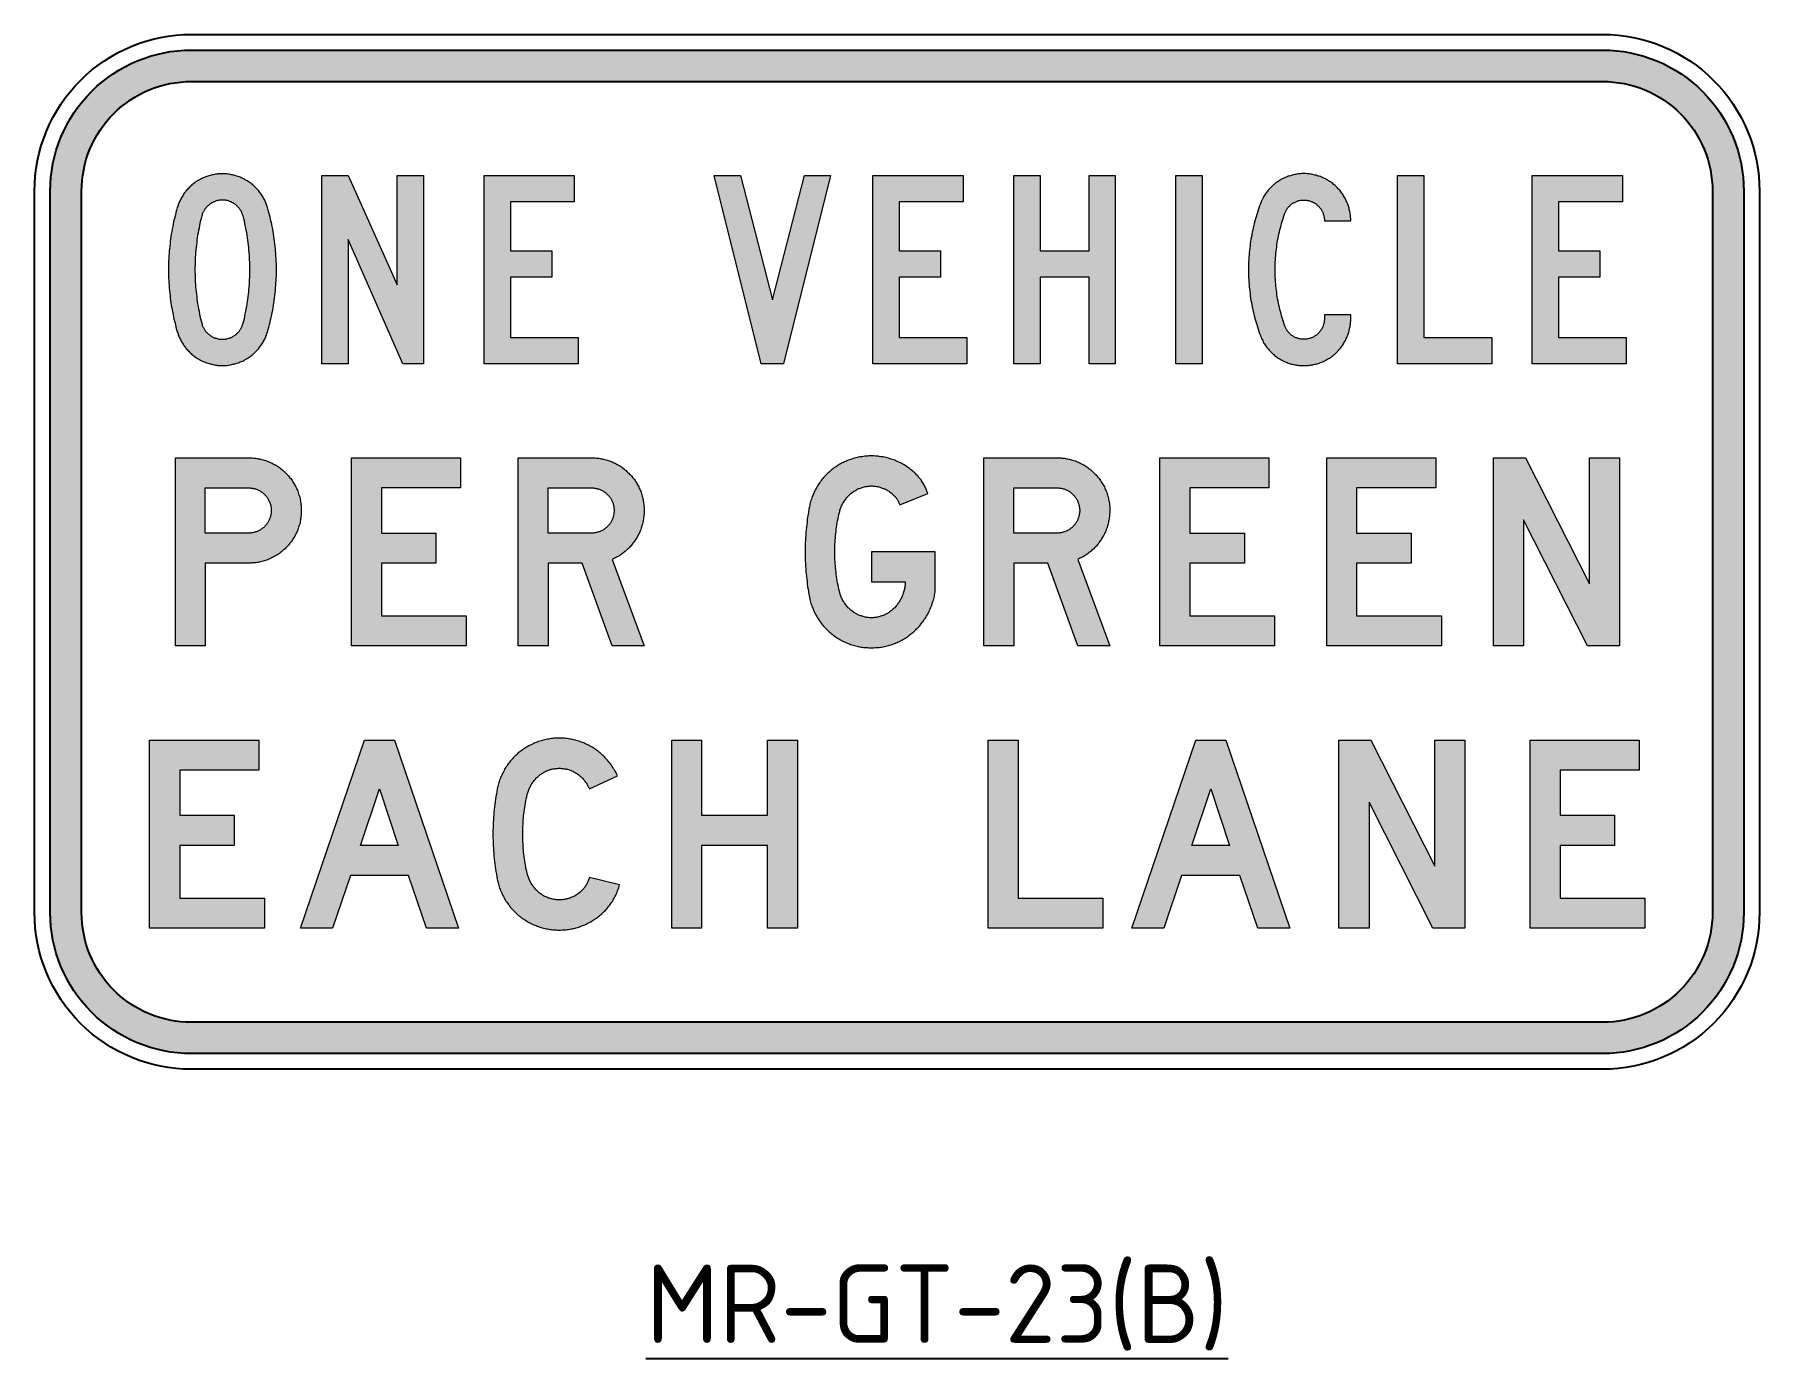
# Model space of a CAD drawing. Extents: x 222 to 332, y 161 to 245.
import ezdxf

# ---------------------------------------------------------------- set-up
doc = ezdxf.new("R2010")
doc.units = 0
for name, color, linetype in [('L25', 1, 'CONTINUOUS'), ('L35', 3, 'CONTINUOUS'), ('L50', 7, 'CONTINUOUS')]:
    doc.layers.add(name, color=color, linetype=linetype)
doc.styles.add('ISO', font='iso3098b.shx')

msp = doc.modelspace()

# ---------------------------------------------------------------- texts
at = {"layer": 'L50', "style": 'ISO'}
msp.add_text('%%UMR-GT-23(B)', height=5, dxfattribs=at).set_placement((260.75, 162.05))

# ---------------------------------------------------------------- hatches: boundary and pattern name
at = {"layer": 'L25'}
h = msp.add_hatch(color=256, dxfattribs=at)
edge = h.paths.add_edge_path(flags=16)
edge.add_line((224.76, 189.5), (224.76, 235.5))
edge.add_arc((231.76, 235.5), 7, 90, 180, ccw=False)
edge.add_line((231.76, 242.5), (321.76, 242.5))
edge.add_arc((321.76, 235.5), 7, 0, 90, ccw=False)
edge.add_line((328.76, 235.5), (328.76, 189.5))
edge.add_arc((321.76, 189.5), 7, -90, 0, ccw=False)
edge.add_line((321.76, 182.5), (231.76, 182.5))
edge.add_arc((231.76, 189.5), 7, 180, 270, ccw=False)
edge = h.paths.add_edge_path()
edge.add_line((222.76, 189.5), (222.76, 235.5))
edge.add_arc((231.76, 235.5), 9, 90, 180, ccw=False)
edge.add_line((231.76, 244.5), (321.76, 244.5))
edge.add_arc((321.76, 235.5), 9, 0, 90, ccw=False)
edge.add_line((330.76, 235.5), (330.76, 189.5))
edge.add_arc((321.76, 189.5), 9, -90, 0, ccw=False)
edge.add_line((321.76, 180.5), (231.76, 180.5))
edge.add_arc((231.76, 189.5), 9, 180, 270, ccw=False)
h = msp.add_hatch(color=256, dxfattribs=at)
h.paths.add_polyline_path([(317.26, 224.5), (317.26, 236.5), (323.02, 236.5), (323.02, 234.82), (318.94, 234.82), (318.94, 231.7), (321.58, 231.7), (321.58, 230.02), (318.94, 230.02), (318.94, 226.18), (323.26, 226.18), (323.26, 224.5)])
h.paths.add_polyline_path([(308.68, 224.5), (308.68, 236.5), (310.36, 236.5), (310.36, 226.18), (314.68, 226.18), (314.68, 224.5)])
h.paths.add_polyline_path([(294.54, 224.5), (294.54, 236.5), (296.22, 236.5), (296.22, 224.5)])
h.paths.add_polyline_path([(284.21, 224.5), (284.21, 236.5), (285.88, 236.5), (285.88, 231.7), (289.01, 231.7), (289.01, 236.5), (290.68, 236.5), (290.68, 224.5), (289.01, 224.5), (289.01, 230.02), (285.88, 230.02), (285.88, 224.5)])
h.paths.add_polyline_path([(275.22, 224.5), (275.22, 236.5), (280.98, 236.5), (280.98, 234.82), (276.9, 234.82), (276.9, 231.7), (279.54, 231.7), (279.54, 230.02), (276.9, 230.02), (276.9, 226.18), (281.22, 226.18), (281.22, 224.5)])
h.paths.add_polyline_path([(268.09, 224.5), (265.09, 236.5), (266.77, 236.5), (268.81, 228.58), (270.85, 236.5), (272.52, 236.5), (269.52, 224.5)])
h.paths.add_polyline_path([(250.43, 224.5), (250.43, 236.5), (256.18, 236.5), (256.18, 234.82), (252.11, 234.82), (252.11, 231.7), (254.74, 231.7), (254.74, 230.02), (252.11, 230.02), (252.11, 226.18), (256.42, 226.18), (256.42, 224.5)])
h.paths.add_polyline_path([(240.09, 224.5), (240.09, 236.5), (241.77, 236.5), (244.89, 229.54), (244.89, 236.5), (246.57, 236.5), (246.57, 224.5), (245.25, 224.5), (241.77, 232.42), (241.77, 224.5)])
h.paths.add_polyline_path([(236.62, 226.54), (236.66, 226.69), (236.7, 226.84), (236.74, 226.99), (236.78, 227.15), (236.81, 227.3), (236.85, 227.45), (236.89, 227.61), (236.91, 227.76), (236.95, 227.92), (236.97, 228.07), (237, 228.22), (237.02, 228.38), (237.04, 228.53), (237.06, 228.69), (237.09, 228.85), (237.1, 229), (237.12, 229.16), (237.13, 229.32), (237.14, 229.48), (237.15, 229.63), (237.16, 229.79), (237.17, 229.95), (237.18, 230.1), (237.18, 230.26), (237.18, 230.42), (237.18, 230.58), (237.18, 230.73), (237.18, 230.89), (237.17, 231.05), (237.16, 231.21), (237.15, 231.36), (237.14, 231.52), (237.13, 231.67), (237.12, 231.83), (237.1, 231.99), (237.09, 232.14), (237.06, 232.3), (237.04, 232.46), (237.02, 232.61), (237, 232.77), (236.97, 232.93), (236.95, 233.08), (236.91, 233.24), (236.89, 233.39), (236.85, 233.54), (236.81, 233.7), (236.78, 233.85), (236.74, 234), (236.7, 234.15), (236.66, 234.3), (236.62, 234.46), (236.6, 234.52), (236.58, 234.6), (236.55, 234.67), (236.52, 234.73), (236.5, 234.8), (236.47, 234.87), (236.44, 234.93), (236.4, 234.99), (236.37, 235.06), (236.33, 235.12), (236.29, 235.19), (236.26, 235.25), (236.21, 235.31), (236.17, 235.37), (236.13, 235.42), (236.08, 235.48), (236.04, 235.54), (235.99, 235.59), (235.94, 235.65), (235.89, 235.7), (235.84, 235.75), (235.79, 235.8), (235.74, 235.85), (235.68, 235.9), (235.62, 235.95), (235.57, 235.99), (235.51, 236.03), (235.45, 236.08), (235.39, 236.12), (235.33, 236.16), (235.27, 236.19), (235.2, 236.23), (235.14, 236.26), (235.08, 236.3), (235.01, 236.33), (234.94, 236.36), (234.87, 236.39), (234.81, 236.41), (234.74, 236.44), (234.67, 236.47), (234.6, 236.48), (234.53, 236.5), (234.46, 236.52), (234.39, 236.54), (234.32, 236.55), (234.25, 236.57), (234.18, 236.58), (234.11, 236.59), (234.03, 236.6), (233.96, 236.6), (233.89, 236.61), (233.81, 236.61), (233.74, 236.61), (233.67, 236.61), (233.59, 236.61), (233.52, 236.6), (233.45, 236.6), (233.38, 236.59), (233.3, 236.58), (233.23, 236.57), (233.16, 236.55), (233.09, 236.54), (233.02, 236.52), (232.95, 236.5), (232.88, 236.48), (232.81, 236.47), (232.74, 236.44), (232.68, 236.41), (232.61, 236.39), (232.54, 236.36), (232.47, 236.33), (232.41, 236.3), (232.34, 236.26), (232.28, 236.23), (232.22, 236.19), (232.16, 236.16), (232.09, 236.12), (232.03, 236.08), (231.97, 236.03), (231.92, 235.99), (231.86, 235.95), (231.8, 235.9), (231.75, 235.85), (231.69, 235.8), (231.64, 235.75), (231.59, 235.7), (231.54, 235.65), (231.49, 235.59), (231.44, 235.54), (231.4, 235.48), (231.35, 235.42), (231.31, 235.37), (231.26, 235.31), (231.23, 235.25), (231.19, 235.19), (231.15, 235.12), (231.11, 235.06), (231.08, 234.99), (231.05, 234.93), (231.02, 234.87), (230.99, 234.8), (230.96, 234.73), (230.93, 234.67), (230.91, 234.6), (230.89, 234.52), (230.86, 234.46), (230.82, 234.3), (230.78, 234.15), (230.74, 234), (230.7, 233.85), (230.66, 233.7), (230.63, 233.54), (230.6, 233.39), (230.57, 233.24), (230.54, 233.08), (230.51, 232.93), (230.48, 232.77), (230.46, 232.61), (230.44, 232.46), (230.42, 232.3), (230.4, 232.14), (230.38, 231.99), (230.36, 231.83), (230.35, 231.67), (230.34, 231.52), (230.33, 231.36), (230.32, 231.21), (230.31, 231.05), (230.31, 230.89), (230.3, 230.73), (230.3, 230.58), (230.3, 230.42), (230.3, 230.26), (230.31, 230.1), (230.31, 229.95), (230.32, 229.79), (230.33, 229.63), (230.34, 229.48), (230.35, 229.32), (230.36, 229.16), (230.38, 229), (230.4, 228.85), (230.42, 228.69), (230.44, 228.53), (230.46, 228.38), (230.48, 228.22), (230.51, 228.07), (230.54, 227.92), (230.57, 227.76), (230.6, 227.61), (230.63, 227.45), (230.66, 227.3), (230.7, 227.15), (230.74, 226.99), (230.78, 226.84), (230.82, 226.69), (230.86, 226.54), (230.89, 226.47), (230.91, 226.4), (230.93, 226.33), (230.96, 226.26), (230.99, 226.2), (231.02, 226.13), (231.05, 226.06), (231.08, 226), (231.11, 225.93), (231.15, 225.87), (231.19, 225.81), (231.23, 225.75), (231.26, 225.69), (231.31, 225.63), (231.35, 225.57), (231.4, 225.51), (231.44, 225.45), (231.49, 225.4), (231.54, 225.35), (231.59, 225.3), (231.64, 225.24), (231.69, 225.19), (231.75, 225.14), (231.8, 225.09), (231.86, 225.05), (231.92, 225), (231.97, 224.96), (232.03, 224.92), (232.09, 224.88), (232.16, 224.84), (232.22, 224.8), (232.28, 224.77), (232.34, 224.73), (232.41, 224.69), (232.47, 224.66), (232.54, 224.63), (232.61, 224.61), (232.68, 224.58), (232.74, 224.55), (232.81, 224.53), (232.88, 224.51), (232.95, 224.49), (233.02, 224.47), (233.09, 224.46), (233.16, 224.44), (233.23, 224.43), (233.3, 224.41), (233.38, 224.4), (233.45, 224.39), (233.52, 224.39), (233.59, 224.39), (233.67, 224.39), (233.74, 224.38), (233.81, 224.39), (233.89, 224.39), (233.96, 224.39), (234.03, 224.39), (234.11, 224.4), (234.18, 224.41), (234.25, 224.43), (234.32, 224.44), (234.39, 224.46), (234.46, 224.47), (234.53, 224.49), (234.6, 224.51), (234.67, 224.53), (234.74, 224.55), (234.81, 224.58), (234.87, 224.61), (234.94, 224.63), (235.01, 224.66), (235.08, 224.69), (235.14, 224.73), (235.2, 224.77), (235.27, 224.8), (235.33, 224.84), (235.39, 224.88), (235.45, 224.92), (235.51, 224.96), (235.57, 225), (235.62, 225.05), (235.68, 225.09), (235.74, 225.14), (235.79, 225.19), (235.84, 225.24), (235.89, 225.3), (235.94, 225.35), (235.99, 225.4), (236.04, 225.45), (236.08, 225.51), (236.13, 225.57), (236.17, 225.63), (236.21, 225.69), (236.26, 225.75), (236.29, 225.81), (236.33, 225.87), (236.37, 225.93), (236.4, 226), (236.44, 226.06), (236.47, 226.13), (236.5, 226.2), (236.52, 226.26), (236.55, 226.33), (236.58, 226.4), (236.6, 226.47)])
h.paths.add_polyline_path([(235.06, 227.08), (235.1, 227.23), (235.14, 227.38), (235.17, 227.54), (235.2, 227.69), (235.24, 227.85), (235.26, 228), (235.29, 228.15), (235.31, 228.31), (235.34, 228.46), (235.36, 228.62), (235.38, 228.77), (235.4, 228.93), (235.42, 229.09), (235.43, 229.24), (235.45, 229.4), (235.46, 229.56), (235.47, 229.71), (235.47, 229.87), (235.48, 230.02), (235.49, 230.18), (235.49, 230.34), (235.49, 230.5), (235.49, 230.65), (235.49, 230.81), (235.48, 230.97), (235.47, 231.13), (235.47, 231.28), (235.46, 231.44), (235.45, 231.6), (235.43, 231.75), (235.42, 231.91), (235.4, 232.06), (235.38, 232.22), (235.36, 232.38), (235.34, 232.53), (235.31, 232.69), (235.29, 232.84), (235.26, 233), (235.24, 233.15), (235.2, 233.31), (235.17, 233.46), (235.14, 233.61), (235.1, 233.77), (235.06, 233.92), (235.05, 233.96), (235.03, 234.01), (235.01, 234.06), (235, 234.1), (234.98, 234.15), (234.96, 234.19), (234.94, 234.23), (234.91, 234.27), (234.88, 234.31), (234.86, 234.36), (234.83, 234.39), (234.8, 234.43), (234.77, 234.47), (234.73, 234.51), (234.7, 234.54), (234.67, 234.57), (234.63, 234.6), (234.59, 234.64), (234.56, 234.67), (234.51, 234.69), (234.48, 234.72), (234.43, 234.75), (234.39, 234.77), (234.35, 234.79), (234.31, 234.82), (234.26, 234.83), (234.21, 234.85), (234.17, 234.87), (234.12, 234.88), (234.08, 234.9), (234.03, 234.9), (233.98, 234.91), (233.93, 234.92), (233.89, 234.93), (233.84, 234.93), (233.79, 234.93), (233.74, 234.94), (233.69, 234.93), (233.65, 234.93), (233.59, 234.93), (233.55, 234.92), (233.5, 234.91), (233.45, 234.9), (233.41, 234.9), (233.36, 234.88), (233.31, 234.87), (233.27, 234.85), (233.22, 234.83), (233.18, 234.82), (233.14, 234.79), (233.09, 234.77), (233.05, 234.75), (233.01, 234.72), (232.97, 234.69), (232.93, 234.67), (232.89, 234.64), (232.85, 234.6), (232.82, 234.57), (232.78, 234.54), (232.75, 234.51), (232.71, 234.47), (232.69, 234.43), (232.65, 234.39), (232.62, 234.36), (232.6, 234.31), (232.57, 234.27), (232.55, 234.23), (232.53, 234.19), (232.5, 234.15), (232.48, 234.1), (232.46, 234.06), (232.45, 234.01), (232.44, 233.96), (232.42, 233.92), (232.39, 233.77), (232.35, 233.61), (232.31, 233.46), (232.28, 233.31), (232.25, 233.15), (232.22, 233), (232.19, 232.84), (232.16, 232.69), (232.14, 232.53), (232.12, 232.38), (232.1, 232.22), (232.08, 232.06), (232.06, 231.91), (232.05, 231.75), (232.03, 231.6), (232.02, 231.44), (232.01, 231.28), (232.01, 231.13), (232, 230.97), (232, 230.81), (231.99, 230.65), (231.99, 230.5), (231.99, 230.34), (232, 230.18), (232, 230.02), (232.01, 229.87), (232.01, 229.71), (232.02, 229.56), (232.03, 229.4), (232.05, 229.24), (232.06, 229.09), (232.08, 228.93), (232.1, 228.77), (232.12, 228.62), (232.14, 228.46), (232.16, 228.31), (232.19, 228.15), (232.22, 228), (232.25, 227.85), (232.28, 227.69), (232.31, 227.54), (232.35, 227.38), (232.39, 227.23), (232.42, 227.08), (232.44, 227.03), (232.45, 226.98), (232.46, 226.94), (232.48, 226.89), (232.5, 226.85), (232.53, 226.8), (232.55, 226.76), (232.57, 226.72), (232.6, 226.68), (232.62, 226.64), (232.65, 226.6), (232.69, 226.56), (232.71, 226.52), (232.75, 226.49), (232.78, 226.45), (232.82, 226.42), (232.85, 226.39), (232.89, 226.36), (232.93, 226.33), (232.97, 226.3), (233.01, 226.27), (233.05, 226.25), (233.09, 226.22), (233.14, 226.2), (233.18, 226.18), (233.22, 226.16), (233.27, 226.14), (233.31, 226.13), (233.36, 226.12), (233.41, 226.1), (233.45, 226.09), (233.5, 226.08), (233.55, 226.07), (233.59, 226.07), (233.65, 226.06), (233.69, 226.06), (233.74, 226.06), (233.79, 226.06), (233.84, 226.06), (233.89, 226.07), (233.93, 226.07), (233.98, 226.08), (234.03, 226.09), (234.08, 226.1), (234.12, 226.12), (234.17, 226.13), (234.21, 226.14), (234.26, 226.16), (234.31, 226.18), (234.35, 226.2), (234.39, 226.22), (234.43, 226.25), (234.48, 226.27), (234.51, 226.3), (234.56, 226.33), (234.59, 226.36), (234.63, 226.39), (234.67, 226.42), (234.7, 226.45), (234.73, 226.49), (234.77, 226.52), (234.8, 226.56), (234.83, 226.6), (234.86, 226.64), (234.88, 226.68), (234.91, 226.72), (234.94, 226.76), (234.96, 226.8), (234.98, 226.85), (235, 226.89), (235.01, 226.94), (235.03, 226.98), (235.05, 227.03)], flags=16)
h.paths.add_polyline_path([(305.69, 227.38), (305.69, 227.62), (304.01, 227.62), (304.01, 227.38), (304.01, 227.33), (304.01, 227.28), (304, 227.23), (304, 227.18), (303.99, 227.14), (303.98, 227.09), (303.97, 227.04), (303.95, 227), (303.94, 226.95), (303.93, 226.9), (303.91, 226.86), (303.89, 226.81), (303.87, 226.77), (303.84, 226.73), (303.82, 226.69), (303.8, 226.65), (303.77, 226.61), (303.74, 226.57), (303.71, 226.53), (303.68, 226.5), (303.65, 226.46), (303.61, 226.42), (303.57, 226.39), (303.54, 226.36), (303.5, 226.33), (303.46, 226.3), (303.42, 226.27), (303.38, 226.25), (303.34, 226.22), (303.29, 226.2), (303.25, 226.18), (303.21, 226.16), (303.16, 226.14), (303.12, 226.12), (303.07, 226.11), (303.03, 226.1), (302.98, 226.09), (302.93, 226.08), (302.89, 226.07), (302.83, 226.06), (302.79, 226.06), (302.74, 226.06), (302.69, 226.06), (302.64, 226.06), (302.6, 226.06), (302.55, 226.06), (302.5, 226.07), (302.45, 226.08), (302.41, 226.09), (302.37, 226.1), (302.32, 226.12), (302.27, 226.13), (302.23, 226.14), (302.19, 226.16), (302.15, 226.18), (302.1, 226.2), (302.06, 226.22), (302.02, 226.25), (301.98, 226.27), (301.94, 226.3), (301.9, 226.33), (301.86, 226.36), (301.83, 226.39), (301.8, 226.42), (301.77, 226.46), (301.73, 226.5), (301.7, 226.53), (301.67, 226.57), (301.64, 226.6), (301.62, 226.65), (301.59, 226.68), (301.57, 226.72), (301.55, 226.77), (301.53, 226.81), (301.51, 226.85), (301.49, 226.9), (301.45, 227.03), (301.4, 227.16), (301.36, 227.29), (301.32, 227.42), (301.28, 227.55), (301.25, 227.69), (301.21, 227.83), (301.17, 227.96), (301.14, 228.09), (301.11, 228.23), (301.08, 228.37), (301.06, 228.5), (301.03, 228.64), (301.01, 228.77), (300.99, 228.91), (300.97, 229.05), (300.95, 229.19), (300.94, 229.32), (300.92, 229.46), (300.91, 229.6), (300.89, 229.73), (300.89, 229.87), (300.88, 230.01), (300.87, 230.15), (300.87, 230.29), (300.87, 230.43), (300.87, 230.57), (300.87, 230.7), (300.87, 230.85), (300.88, 230.98), (300.89, 231.12), (300.89, 231.26), (300.91, 231.4), (300.92, 231.53), (300.94, 231.67), (300.95, 231.81), (300.97, 231.95), (300.99, 232.08), (301.01, 232.22), (301.03, 232.36), (301.06, 232.5), (301.08, 232.63), (301.11, 232.77), (301.14, 232.9), (301.17, 233.03), (301.21, 233.17), (301.25, 233.31), (301.28, 233.44), (301.32, 233.57), (301.36, 233.7), (301.4, 233.84), (301.45, 233.97), (301.49, 234.1), (301.51, 234.14), (301.53, 234.18), (301.55, 234.22), (301.57, 234.27), (301.59, 234.31), (301.62, 234.35), (301.64, 234.39), (301.67, 234.43), (301.7, 234.46), (301.73, 234.5), (301.77, 234.53), (301.8, 234.57), (301.83, 234.6), (301.86, 234.63), (301.9, 234.67), (301.94, 234.69), (301.98, 234.72), (302.02, 234.75), (302.06, 234.77), (302.1, 234.79), (302.15, 234.81), (302.19, 234.83), (302.23, 234.85), (302.27, 234.87), (302.32, 234.88), (302.37, 234.9), (302.41, 234.9), (302.45, 234.91), (302.5, 234.92), (302.55, 234.93), (302.6, 234.93), (302.64, 234.94), (302.69, 234.94), (302.74, 234.94), (302.79, 234.93), (302.83, 234.93), (302.89, 234.92), (302.93, 234.91), (302.98, 234.9), (303.03, 234.9), (303.07, 234.88), (303.12, 234.87), (303.16, 234.85), (303.21, 234.83), (303.25, 234.82), (303.29, 234.79), (303.34, 234.77), (303.38, 234.75), (303.42, 234.72), (303.46, 234.69), (303.5, 234.67), (303.54, 234.63), (303.57, 234.6), (303.61, 234.57), (303.65, 234.53), (303.68, 234.5), (303.71, 234.46), (303.74, 234.43), (303.77, 234.39), (303.8, 234.35), (303.82, 234.3), (303.84, 234.26), (303.87, 234.22), (303.89, 234.18), (303.91, 234.14), (303.93, 234.09), (303.94, 234.04), (303.95, 234), (303.97, 233.95), (303.98, 233.91), (303.99, 233.86), (304, 233.81), (304, 233.76), (304.01, 233.71), (304.01, 233.67), (304.01, 233.62), (305.69, 233.62), (305.69, 233.69), (305.69, 233.76), (305.68, 233.84), (305.67, 233.91), (305.67, 233.98), (305.66, 234.05), (305.65, 234.12), (305.64, 234.2), (305.62, 234.27), (305.6, 234.34), (305.59, 234.41), (305.57, 234.48), (305.55, 234.54), (305.52, 234.61), (305.5, 234.68), (305.47, 234.75), (305.45, 234.82), (305.41, 234.89), (305.38, 234.95), (305.35, 235.01), (305.32, 235.08), (305.28, 235.14), (305.24, 235.2), (305.21, 235.27), (305.16, 235.33), (305.12, 235.38), (305.08, 235.44), (305.03, 235.5), (304.99, 235.56), (304.94, 235.61), (304.89, 235.66), (304.84, 235.72), (304.79, 235.77), (304.74, 235.82), (304.69, 235.87), (304.63, 235.91), (304.57, 235.96), (304.52, 236.01), (304.46, 236.05), (304.4, 236.09), (304.34, 236.13), (304.28, 236.17), (304.21, 236.21), (304.15, 236.25), (304.09, 236.28), (304.02, 236.31), (303.96, 236.34), (303.89, 236.37), (303.82, 236.4), (303.76, 236.43), (303.69, 236.45), (303.62, 236.47), (303.55, 236.49), (303.48, 236.52), (303.41, 236.53), (303.34, 236.55), (303.27, 236.56), (303.2, 236.58), (303.12, 236.59), (303.05, 236.6), (302.98, 236.61), (302.91, 236.61), (302.83, 236.62), (302.76, 236.62), (302.69, 236.62), (302.62, 236.62), (302.55, 236.62), (302.48, 236.61), (302.41, 236.6), (302.33, 236.6), (302.26, 236.59), (302.19, 236.57), (302.12, 236.56), (302.05, 236.55), (301.98, 236.53), (301.92, 236.51), (301.85, 236.49), (301.77, 236.47), (301.71, 236.45), (301.64, 236.42), (301.57, 236.4), (301.51, 236.37), (301.44, 236.34), (301.38, 236.31), (301.32, 236.28), (301.25, 236.25), (301.19, 236.21), (301.13, 236.17), (301.07, 236.13), (301.01, 236.09), (300.95, 236.05), (300.89, 236.01), (300.84, 235.96), (300.78, 235.92), (300.73, 235.87), (300.68, 235.82), (300.63, 235.77), (300.57, 235.72), (300.53, 235.67), (300.48, 235.62), (300.43, 235.56), (300.39, 235.5), (300.34, 235.45), (300.3, 235.39), (300.26, 235.33), (300.22, 235.27), (300.18, 235.21), (300.14, 235.15), (300.11, 235.09), (300.08, 235.03), (300.05, 234.96), (300.01, 234.9), (299.98, 234.83), (299.96, 234.76), (299.93, 234.7), (299.88, 234.56), (299.83, 234.42), (299.79, 234.29), (299.74, 234.15), (299.7, 234.01), (299.66, 233.87), (299.62, 233.73), (299.58, 233.59), (299.54, 233.45), (299.51, 233.31), (299.47, 233.17), (299.44, 233.02), (299.41, 232.88), (299.38, 232.74), (299.36, 232.59), (299.33, 232.45), (299.31, 232.31), (299.29, 232.16), (299.27, 232.02), (299.25, 231.88), (299.23, 231.73), (299.22, 231.59), (299.21, 231.44), (299.2, 231.3), (299.19, 231.15), (299.18, 231), (299.18, 230.86), (299.17, 230.71), (299.17, 230.57), (299.17, 230.42), (299.17, 230.28), (299.18, 230.13), (299.18, 229.99), (299.19, 229.84), (299.2, 229.7), (299.21, 229.55), (299.22, 229.41), (299.23, 229.26), (299.25, 229.12), (299.27, 228.97), (299.29, 228.83), (299.31, 228.68), (299.33, 228.54), (299.36, 228.4), (299.38, 228.26), (299.41, 228.11), (299.44, 227.97), (299.47, 227.83), (299.51, 227.69), (299.54, 227.55), (299.58, 227.4), (299.62, 227.26), (299.66, 227.12), (299.7, 226.99), (299.74, 226.85), (299.79, 226.71), (299.83, 226.57), (299.88, 226.43), (299.93, 226.3), (299.96, 226.23), (299.98, 226.16), (300.01, 226.1), (300.05, 226.04), (300.08, 225.97), (300.11, 225.9), (300.14, 225.84), (300.18, 225.78), (300.22, 225.72), (300.26, 225.66), (300.3, 225.6), (300.34, 225.54), (300.39, 225.49), (300.43, 225.44), (300.48, 225.38), (300.53, 225.33), (300.57, 225.27), (300.63, 225.22), (300.68, 225.17), (300.73, 225.13), (300.78, 225.08), (300.84, 225.03), (300.89, 224.99), (300.95, 224.94), (301.01, 224.9), (301.07, 224.86), (301.13, 224.83), (301.19, 224.79), (301.25, 224.75), (301.32, 224.72), (301.38, 224.69), (301.44, 224.65), (301.51, 224.62), (301.57, 224.6), (301.64, 224.57), (301.71, 224.54), (301.77, 224.52), (301.85, 224.5), (301.92, 224.48), (301.98, 224.46), (302.05, 224.45), (302.12, 224.43), (302.19, 224.42), (302.26, 224.41), (302.33, 224.4), (302.41, 224.39), (302.48, 224.39), (302.55, 224.38), (302.62, 224.38), (302.69, 224.38), (302.76, 224.38), (302.83, 224.38), (302.91, 224.39), (302.98, 224.39), (303.05, 224.4), (303.12, 224.41), (303.2, 224.42), (303.27, 224.43), (303.34, 224.45), (303.41, 224.46), (303.48, 224.48), (303.55, 224.5), (303.62, 224.52), (303.69, 224.54), (303.76, 224.57), (303.82, 224.6), (303.89, 224.62), (303.96, 224.65), (304.02, 224.69), (304.09, 224.72), (304.15, 224.75), (304.21, 224.79), (304.28, 224.83), (304.34, 224.86), (304.4, 224.9), (304.46, 224.94), (304.52, 224.99), (304.57, 225.03), (304.63, 225.08), (304.69, 225.13), (304.74, 225.18), (304.79, 225.22), (304.84, 225.28), (304.89, 225.33), (304.94, 225.38), (304.99, 225.44), (305.03, 225.5), (305.08, 225.55), (305.12, 225.61), (305.16, 225.67), (305.21, 225.73), (305.24, 225.79), (305.28, 225.85), (305.32, 225.92), (305.35, 225.98), (305.38, 226.05), (305.41, 226.11), (305.45, 226.18), (305.47, 226.24), (305.5, 226.31), (305.52, 226.38), (305.55, 226.45), (305.57, 226.52), (305.59, 226.59), (305.6, 226.66), (305.62, 226.73), (305.64, 226.8), (305.65, 226.87), (305.66, 226.95), (305.67, 227.02), (305.67, 227.09), (305.68, 227.16), (305.69, 227.23), (305.69, 227.31)])
h = msp.add_hatch(color=256, dxfattribs=at)
h.paths.add_polyline_path([(235.41, 216.58), (235.46, 216.58), (235.51, 216.58), (235.56, 216.57), (235.61, 216.57), (235.66, 216.56), (235.71, 216.55), (235.76, 216.54), (235.81, 216.52), (235.86, 216.51), (235.91, 216.49), (235.95, 216.47), (236, 216.45), (236.05, 216.44), (236.09, 216.41), (236.14, 216.39), (236.18, 216.36), (236.22, 216.33), (236.26, 216.3), (236.3, 216.28), (236.34, 216.24), (236.38, 216.21), (236.42, 216.18), (236.45, 216.14), (236.48, 216.1), (236.51, 216.07), (236.55, 216.03), (236.58, 215.99), (236.61, 215.94), (236.64, 215.9), (236.66, 215.86), (236.68, 215.82), (236.71, 215.77), (236.73, 215.72), (236.75, 215.68), (236.77, 215.63), (236.78, 215.58), (236.8, 215.54), (236.81, 215.49), (236.82, 215.44), (236.83, 215.39), (236.84, 215.34), (236.84, 215.29), (236.85, 215.24), (236.85, 215.19), (236.85, 215.14), (236.85, 215.09), (236.85, 215.04), (236.84, 214.99), (236.84, 214.94), (236.83, 214.89), (236.82, 214.84), (236.81, 214.79), (236.8, 214.74), (236.78, 214.69), (236.77, 214.64), (236.75, 214.6), (236.73, 214.55), (236.71, 214.5), (236.68, 214.46), (236.66, 214.42), (236.64, 214.37), (236.61, 214.33), (236.58, 214.29), (236.55, 214.25), (236.51, 214.21), (236.48, 214.17), (236.45, 214.13), (236.42, 214.1), (236.38, 214.06), (236.34, 214.03), (236.3, 214), (236.26, 213.97), (236.22, 213.94), (236.18, 213.91), (236.14, 213.89), (236.09, 213.87), (236.05, 213.84), (236, 213.82), (235.95, 213.8), (235.91, 213.78), (235.86, 213.77), (235.81, 213.75), (235.76, 213.74), (235.71, 213.73), (235.66, 213.72), (235.61, 213.71), (235.56, 213.71), (235.51, 213.7), (235.46, 213.7), (235.41, 213.7), (232.65, 213.7), (232.65, 216.58)], flags=16)
h.paths.add_polyline_path([(241.97, 218.5), (248.92, 218.5), (248.92, 216.58), (243.88, 216.58), (243.88, 213.7), (247.36, 213.7), (247.36, 211.78), (243.88, 211.78), (243.88, 208.42), (249.28, 208.42), (249.28, 206.5), (241.97, 206.5)])
h.paths.add_polyline_path([(314.79, 218.5), (316.83, 218.5), (320.91, 210.46), (320.91, 218.5), (322.83, 218.5), (322.83, 206.5), (320.79, 206.5), (316.71, 214.54), (316.71, 206.5), (314.79, 206.5)])
h.paths.add_polyline_path([(304.16, 218.5), (311.11, 218.5), (311.11, 216.58), (306.07, 216.58), (306.07, 213.7), (309.55, 213.7), (309.55, 211.78), (306.07, 211.78), (306.07, 208.42), (311.47, 208.42), (311.47, 206.5), (304.16, 206.5)])
h.paths.add_polyline_path([(293.52, 218.5), (300.47, 218.5), (300.47, 216.58), (295.44, 216.58), (295.44, 213.7), (298.92, 213.7), (298.92, 211.78), (295.44, 211.78), (295.44, 208.42), (300.83, 208.42), (300.83, 206.5), (293.52, 206.5)])
h.paths.add_polyline_path([(286.97, 213.7), (284.21, 213.7), (284.21, 216.58), (286.97, 216.58), (287.01, 216.58), (287.07, 216.58), (287.12, 216.57), (287.16, 216.57), (287.22, 216.56), (287.27, 216.55), (287.31, 216.54), (287.36, 216.52), (287.41, 216.51), (287.46, 216.49), (287.51, 216.47), (287.55, 216.45), (287.6, 216.44), (287.64, 216.41), (287.68, 216.39), (287.73, 216.36), (287.77, 216.33), (287.82, 216.3), (287.85, 216.28), (287.89, 216.24), (287.93, 216.21), (287.97, 216.18), (288, 216.14), (288.04, 216.1), (288.07, 216.07), (288.1, 216.03), (288.13, 215.99), (288.16, 215.94), (288.19, 215.9), (288.21, 215.86), (288.24, 215.82), (288.26, 215.77), (288.28, 215.72), (288.3, 215.68), (288.32, 215.63), (288.34, 215.58), (288.35, 215.54), (288.36, 215.49), (288.37, 215.44), (288.38, 215.39), (288.39, 215.34), (288.4, 215.29), (288.4, 215.24), (288.41, 215.19), (288.41, 215.14), (288.41, 215.09), (288.4, 215.04), (288.4, 214.99), (288.39, 214.94), (288.38, 214.89), (288.37, 214.84), (288.36, 214.79), (288.35, 214.74), (288.34, 214.69), (288.32, 214.64), (288.3, 214.6), (288.28, 214.55), (288.26, 214.5), (288.24, 214.46), (288.21, 214.42), (288.19, 214.37), (288.16, 214.33), (288.13, 214.29), (288.1, 214.25), (288.07, 214.21), (288.04, 214.17), (288, 214.13), (287.97, 214.1), (287.93, 214.06), (287.89, 214.03), (287.85, 214), (287.82, 213.97), (287.77, 213.94), (287.73, 213.91), (287.68, 213.89), (287.64, 213.87), (287.6, 213.84), (287.55, 213.82), (287.51, 213.8), (287.46, 213.78), (287.41, 213.77), (287.36, 213.75), (287.31, 213.74), (287.27, 213.73), (287.22, 213.72), (287.16, 213.71), (287.12, 213.71), (287.07, 213.7), (287.01, 213.7)], flags=16)
h.paths.add_polyline_path([(288.28, 212.02), (290.32, 206.5), (288.28, 206.5), (286.37, 211.78), (284.21, 211.78), (284.21, 206.5), (282.29, 206.5), (282.29, 218.5), (286.97, 218.5), (287.04, 218.5), (287.12, 218.49), (287.2, 218.49), (287.28, 218.48), (287.35, 218.48), (287.43, 218.47), (287.51, 218.46), (287.59, 218.44), (287.66, 218.43), (287.74, 218.41), (287.81, 218.39), (287.89, 218.37), (287.96, 218.35), (288.04, 218.33), (288.11, 218.3), (288.18, 218.28), (288.25, 218.24), (288.33, 218.22), (288.4, 218.18), (288.47, 218.15), (288.53, 218.11), (288.6, 218.08), (288.67, 218.04), (288.74, 218), (288.8, 217.96), (288.87, 217.92), (288.93, 217.87), (288.99, 217.82), (289.05, 217.78), (289.11, 217.73), (289.17, 217.68), (289.23, 217.63), (289.29, 217.57), (289.34, 217.52), (289.4, 217.46), (289.45, 217.41), (289.5, 217.35), (289.55, 217.29), (289.6, 217.23), (289.65, 217.17), (289.7, 217.11), (289.74, 217.04), (289.78, 216.97), (289.83, 216.91), (289.86, 216.84), (289.91, 216.78), (289.94, 216.71), (289.98, 216.64), (290.01, 216.57), (290.04, 216.5), (290.07, 216.43), (290.1, 216.36), (290.13, 216.28), (290.15, 216.21), (290.18, 216.14), (290.2, 216.06), (290.22, 215.99), (290.24, 215.91), (290.25, 215.83), (290.27, 215.76), (290.28, 215.68), (290.3, 215.6), (290.3, 215.53), (290.31, 215.45), (290.32, 215.37), (290.32, 215.29), (290.32, 215.22), (290.32, 215.14), (290.32, 215.06), (290.32, 214.98), (290.31, 214.91), (290.31, 214.83), (290.3, 214.75), (290.29, 214.67), (290.28, 214.6), (290.27, 214.52), (290.25, 214.45), (290.24, 214.37), (290.22, 214.29), (290.2, 214.22), (290.18, 214.15), (290.15, 214.07), (290.13, 214), (290.1, 213.93), (290.07, 213.85), (290.05, 213.78), (290.01, 213.71), (289.98, 213.64), (289.94, 213.57), (289.91, 213.51), (289.87, 213.44), (289.83, 213.37), (289.79, 213.3), (289.75, 213.24), (289.7, 213.18), (289.66, 213.11), (289.62, 213.05), (289.56, 212.99), (289.52, 212.93), (289.47, 212.87), (289.41, 212.82), (289.36, 212.76), (289.31, 212.7), (289.25, 212.65), (289.19, 212.6), (289.13, 212.55), (289.08, 212.5), (289.02, 212.45), (288.95, 212.4), (288.89, 212.36), (288.83, 212.32), (288.76, 212.27), (288.7, 212.23), (288.63, 212.19), (288.56, 212.16), (288.5, 212.12), (288.42, 212.09), (288.35, 212.05)])
h.paths.add_polyline_path([(276.93, 215.5), (278.73, 216.22), (278.7, 216.29), (278.67, 216.36), (278.65, 216.43), (278.62, 216.5), (278.59, 216.57), (278.56, 216.64), (278.52, 216.7), (278.49, 216.77), (278.45, 216.83), (278.41, 216.9), (278.37, 216.96), (278.33, 217.03), (278.29, 217.09), (278.24, 217.15), (278.19, 217.2), (278.14, 217.27), (278.1, 217.32), (278.05, 217.38), (277.99, 217.43), (277.94, 217.49), (277.89, 217.54), (277.83, 217.59), (277.76, 217.65), (277.69, 217.71), (277.63, 217.76), (277.56, 217.81), (277.49, 217.86), (277.43, 217.91), (277.36, 217.95), (277.29, 218), (277.21, 218.04), (277.14, 218.09), (277.07, 218.13), (276.99, 218.17), (276.92, 218.2), (276.84, 218.24), (276.77, 218.27), (276.69, 218.31), (276.61, 218.34), (276.53, 218.37), (276.45, 218.39), (276.37, 218.42), (276.29, 218.45), (276.21, 218.47), (276.13, 218.49), (276.04, 218.51), (275.97, 218.53), (275.88, 218.55), (275.8, 218.56), (275.72, 218.57), (275.63, 218.59), (275.55, 218.6), (275.46, 218.61), (275.38, 218.61), (275.29, 218.62), (275.22, 218.62), (275.13, 218.62), (275.05, 218.62), (274.96, 218.62), (274.88, 218.61), (274.79, 218.61), (274.71, 218.6), (274.62, 218.59), (274.54, 218.57), (274.46, 218.56), (274.38, 218.55), (274.29, 218.53), (274.21, 218.51), (274.13, 218.49), (274.05, 218.47), (273.96, 218.45), (273.88, 218.42), (273.8, 218.39), (273.72, 218.37), (273.65, 218.34), (273.57, 218.31), (273.49, 218.27), (273.42, 218.24), (273.34, 218.2), (273.27, 218.17), (273.19, 218.13), (273.12, 218.09), (273.04, 218.04), (272.97, 218), (272.9, 217.95), (272.83, 217.91), (272.76, 217.86), (272.69, 217.81), (272.63, 217.76), (272.56, 217.71), (272.5, 217.65), (272.43, 217.59), (272.37, 217.54), (272.31, 217.48), (272.25, 217.42), (272.19, 217.36), (272.14, 217.3), (272.08, 217.24), (272.03, 217.17), (271.97, 217.11), (271.92, 217.04), (271.87, 216.97), (271.82, 216.91), (271.77, 216.84), (271.73, 216.77), (271.69, 216.7), (271.64, 216.62), (271.6, 216.55), (271.56, 216.48), (271.52, 216.4), (271.48, 216.33), (271.45, 216.25), (271.42, 216.18), (271.39, 216.1), (271.35, 216.02), (271.32, 215.94), (271.3, 215.86), (271.27, 215.78), (271.25, 215.7), (271.23, 215.62), (271.21, 215.54), (271.19, 215.46), (271.17, 215.38), (271.14, 215.22), (271.11, 215.05), (271.09, 214.89), (271.06, 214.72), (271.04, 214.56), (271.02, 214.4), (271, 214.23), (270.98, 214.07), (270.96, 213.9), (270.95, 213.74), (270.94, 213.57), (270.93, 213.41), (270.92, 213.24), (270.91, 213.08), (270.9, 212.91), (270.9, 212.75), (270.9, 212.58), (270.9, 212.41), (270.9, 212.25), (270.9, 212.09), (270.91, 211.92), (270.92, 211.75), (270.93, 211.59), (270.94, 211.42), (270.95, 211.26), (270.96, 211.09), (270.98, 210.93), (271, 210.76), (271.02, 210.6), (271.04, 210.44), (271.06, 210.27), (271.09, 210.11), (271.11, 209.94), (271.14, 209.78), (271.17, 209.62), (271.19, 209.54), (271.21, 209.46), (271.23, 209.37), (271.25, 209.29), (271.27, 209.21), (271.3, 209.13), (271.32, 209.05), (271.35, 208.97), (271.39, 208.9), (271.42, 208.82), (271.45, 208.74), (271.48, 208.67), (271.52, 208.59), (271.56, 208.52), (271.6, 208.44), (271.64, 208.37), (271.69, 208.3), (271.73, 208.23), (271.77, 208.16), (271.82, 208.09), (271.87, 208.02), (271.92, 207.96), (271.97, 207.89), (272.03, 207.82), (272.08, 207.76), (272.14, 207.7), (272.19, 207.64), (272.25, 207.58), (272.31, 207.52), (272.37, 207.46), (272.43, 207.4), (272.5, 207.35), (272.56, 207.29), (272.63, 207.24), (272.69, 207.19), (272.76, 207.14), (272.83, 207.09), (272.9, 207.04), (272.97, 207), (273.04, 206.95), (273.12, 206.91), (273.19, 206.87), (273.27, 206.83), (273.34, 206.79), (273.42, 206.76), (273.49, 206.72), (273.57, 206.69), (273.65, 206.66), (273.72, 206.63), (273.8, 206.6), (273.88, 206.57), (273.96, 206.55), (274.05, 206.53), (274.13, 206.5), (274.21, 206.48), (274.29, 206.47), (274.38, 206.45), (274.46, 206.43), (274.54, 206.42), (274.62, 206.41), (274.71, 206.4), (274.79, 206.39), (274.88, 206.39), (274.96, 206.38), (275.05, 206.38), (275.13, 206.38), (275.22, 206.38), (275.29, 206.38), (275.38, 206.39), (275.46, 206.39), (275.55, 206.4), (275.63, 206.41), (275.72, 206.42), (275.8, 206.43), (275.88, 206.45), (275.97, 206.47), (276.04, 206.48), (276.13, 206.5), (276.21, 206.53), (276.29, 206.55), (276.37, 206.57), (276.45, 206.6), (276.53, 206.63), (276.61, 206.66), (276.69, 206.69), (276.77, 206.72), (276.84, 206.76), (276.92, 206.79), (276.99, 206.83), (277.07, 206.87), (277.14, 206.91), (277.21, 206.95), (277.29, 207), (277.36, 207.04), (277.43, 207.09), (277.49, 207.14), (277.56, 207.19), (277.63, 207.24), (277.69, 207.29), (277.76, 207.35), (277.83, 207.4), (277.89, 207.46), (277.95, 207.52), (278.01, 207.58), (278.07, 207.64), (278.13, 207.7), (278.19, 207.77), (278.24, 207.83), (278.3, 207.9), (278.35, 207.97), (278.4, 208.04), (278.45, 208.11), (278.5, 208.18), (278.55, 208.25), (278.59, 208.32), (278.64, 208.4), (278.68, 208.47), (278.73, 208.55), (278.76, 208.62), (278.81, 208.7), (278.84, 208.78), (278.88, 208.86), (278.91, 208.94), (278.94, 209.02), (278.97, 209.09), (279, 209.17), (279.03, 209.26), (279.05, 209.34), (279.08, 209.42), (279.1, 209.51), (279.12, 209.59), (279.14, 209.67), (279.16, 209.76), (279.17, 209.84), (279.19, 209.93), (279.19, 210.01), (279.2, 210.1), (279.2, 212.5), (275.13, 212.5), (275.13, 210.58), (277.29, 210.58), (277.28, 210.51), (277.28, 210.44), (277.27, 210.38), (277.26, 210.31), (277.25, 210.25), (277.24, 210.18), (277.23, 210.12), (277.21, 210.05), (277.2, 209.99), (277.18, 209.92), (277.16, 209.86), (277.14, 209.79), (277.11, 209.73), (277.09, 209.67), (277.06, 209.61), (277.03, 209.55), (277, 209.49), (276.97, 209.43), (276.94, 209.37), (276.9, 209.32), (276.87, 209.26), (276.82, 209.21), (276.79, 209.15), (276.74, 209.1), (276.7, 209.05), (276.66, 209), (276.61, 208.94), (276.57, 208.9), (276.52, 208.86), (276.48, 208.82), (276.44, 208.78), (276.39, 208.74), (276.34, 208.71), (276.29, 208.67), (276.25, 208.64), (276.19, 208.61), (276.15, 208.57), (276.1, 208.55), (276.04, 208.52), (275.99, 208.49), (275.93, 208.47), (275.88, 208.44), (275.82, 208.42), (275.77, 208.41), (275.71, 208.39), (275.66, 208.37), (275.6, 208.35), (275.54, 208.34), (275.48, 208.33), (275.42, 208.32), (275.37, 208.31), (275.3, 208.31), (275.25, 208.3), (275.19, 208.3), (275.13, 208.3), (275.07, 208.3), (275.01, 208.3), (274.95, 208.31), (274.89, 208.31), (274.84, 208.32), (274.77, 208.33), (274.72, 208.34), (274.66, 208.35), (274.6, 208.37), (274.54, 208.39), (274.49, 208.41), (274.43, 208.42), (274.38, 208.44), (274.32, 208.47), (274.27, 208.49), (274.22, 208.52), (274.17, 208.55), (274.11, 208.57), (274.06, 208.61), (274.01, 208.64), (273.96, 208.67), (273.91, 208.71), (273.87, 208.74), (273.82, 208.78), (273.78, 208.82), (273.73, 208.86), (273.69, 208.9), (273.64, 208.94), (273.6, 208.99), (273.56, 209.04), (273.52, 209.09), (273.49, 209.13), (273.45, 209.18), (273.41, 209.24), (273.38, 209.29), (273.34, 209.34), (273.31, 209.39), (273.28, 209.45), (273.26, 209.51), (273.23, 209.56), (273.2, 209.62), (273.18, 209.68), (273.16, 209.74), (273.14, 209.8), (273.12, 209.86), (273.11, 209.92), (273.09, 209.98), (273.06, 210.11), (273.03, 210.25), (273, 210.38), (272.97, 210.52), (272.95, 210.65), (272.93, 210.79), (272.91, 210.92), (272.89, 211.06), (272.87, 211.19), (272.86, 211.33), (272.84, 211.47), (272.83, 211.61), (272.82, 211.74), (272.81, 211.88), (272.8, 212.02), (272.8, 212.16), (272.8, 212.29), (272.79, 212.43), (272.79, 212.57), (272.8, 212.7), (272.8, 212.84), (272.8, 212.98), (272.81, 213.12), (272.82, 213.25), (272.83, 213.39), (272.84, 213.53), (272.86, 213.67), (272.87, 213.8), (272.89, 213.94), (272.91, 214.07), (272.93, 214.21), (272.95, 214.34), (272.97, 214.48), (273, 214.62), (273.03, 214.75), (273.06, 214.88), (273.09, 215.02), (273.11, 215.08), (273.12, 215.14), (273.14, 215.2), (273.16, 215.26), (273.18, 215.32), (273.2, 215.38), (273.23, 215.43), (273.26, 215.49), (273.28, 215.54), (273.31, 215.6), (273.34, 215.65), (273.38, 215.71), (273.41, 215.76), (273.45, 215.81), (273.49, 215.86), (273.52, 215.91), (273.56, 215.96), (273.6, 216.01), (273.64, 216.05), (273.69, 216.1), (273.73, 216.14), (273.78, 216.18), (273.82, 216.22), (273.87, 216.26), (273.91, 216.29), (273.96, 216.33), (274.01, 216.36), (274.06, 216.39), (274.11, 216.42), (274.17, 216.45), (274.22, 216.48), (274.27, 216.51), (274.32, 216.53), (274.38, 216.55), (274.43, 216.57), (274.49, 216.59), (274.54, 216.61), (274.6, 216.63), (274.66, 216.64), (274.72, 216.66), (274.77, 216.67), (274.84, 216.67), (274.89, 216.68), (274.95, 216.69), (275.01, 216.69), (275.07, 216.7), (275.13, 216.7), (275.19, 216.7), (275.25, 216.69), (275.3, 216.69), (275.37, 216.68), (275.42, 216.67), (275.48, 216.67), (275.54, 216.66), (275.6, 216.64), (275.66, 216.63), (275.71, 216.61), (275.77, 216.59), (275.82, 216.57), (275.88, 216.55), (275.93, 216.53), (275.99, 216.51), (276.04, 216.48), (276.1, 216.45), (276.15, 216.42), (276.19, 216.39), (276.25, 216.36), (276.29, 216.33), (276.34, 216.29), (276.39, 216.26), (276.44, 216.22), (276.48, 216.18), (276.52, 216.14), (276.57, 216.1), (276.6, 216.06), (276.64, 216.02), (276.67, 215.99), (276.7, 215.94), (276.73, 215.91), (276.76, 215.86), (276.78, 215.82), (276.81, 215.77), (276.83, 215.73), (276.86, 215.69), (276.87, 215.64), (276.89, 215.59), (276.91, 215.54)])
h.paths.add_polyline_path([(258.72, 215.14), (258.72, 215.09), (258.72, 215.04), (258.71, 214.99), (258.71, 214.94), (258.7, 214.89), (258.69, 214.84), (258.68, 214.79), (258.66, 214.74), (258.65, 214.69), (258.63, 214.64), (258.62, 214.6), (258.59, 214.55), (258.57, 214.5), (258.55, 214.46), (258.53, 214.42), (258.5, 214.37), (258.48, 214.33), (258.44, 214.29), (258.42, 214.25), (258.38, 214.21), (258.35, 214.17), (258.32, 214.13), (258.28, 214.1), (258.24, 214.06), (258.2, 214.03), (258.17, 214), (258.12, 213.97), (258.09, 213.94), (258.04, 213.91), (258, 213.89), (257.96, 213.87), (257.91, 213.84), (257.87, 213.82), (257.82, 213.8), (257.77, 213.78), (257.73, 213.77), (257.67, 213.75), (257.63, 213.74), (257.58, 213.73), (257.53, 213.72), (257.48, 213.71), (257.43, 213.71), (257.38, 213.7), (257.33, 213.7), (257.28, 213.7), (254.52, 213.7), (254.52, 216.58), (257.28, 216.58), (257.33, 216.58), (257.38, 216.58), (257.43, 216.57), (257.48, 216.57), (257.53, 216.56), (257.58, 216.55), (257.63, 216.54), (257.67, 216.52), (257.73, 216.51), (257.77, 216.49), (257.82, 216.47), (257.87, 216.45), (257.91, 216.44), (257.96, 216.41), (258, 216.39), (258.04, 216.36), (258.09, 216.33), (258.12, 216.3), (258.17, 216.28), (258.2, 216.24), (258.24, 216.21), (258.28, 216.18), (258.32, 216.14), (258.35, 216.1), (258.38, 216.07), (258.42, 216.03), (258.44, 215.99), (258.48, 215.94), (258.5, 215.9), (258.53, 215.86), (258.55, 215.82), (258.57, 215.77), (258.59, 215.72), (258.62, 215.68), (258.63, 215.63), (258.65, 215.58), (258.66, 215.54), (258.68, 215.49), (258.69, 215.44), (258.7, 215.39), (258.71, 215.34), (258.71, 215.29), (258.72, 215.24), (258.72, 215.19)], flags=16)
h.paths.add_polyline_path([(258.6, 212.02), (260.64, 206.5), (258.6, 206.5), (256.68, 211.78), (254.52, 211.78), (254.52, 206.5), (252.6, 206.5), (252.6, 218.5), (257.28, 218.5), (257.36, 218.5), (257.44, 218.49), (257.51, 218.49), (257.59, 218.48), (257.67, 218.48), (257.74, 218.47), (257.82, 218.46), (257.89, 218.44), (257.97, 218.43), (258.05, 218.41), (258.12, 218.39), (258.2, 218.37), (258.27, 218.35), (258.35, 218.33), (258.42, 218.3), (258.49, 218.28), (258.57, 218.24), (258.64, 218.22), (258.71, 218.18), (258.78, 218.15), (258.85, 218.11), (258.92, 218.08), (258.98, 218.04), (259.05, 218), (259.12, 217.96), (259.18, 217.92), (259.24, 217.87), (259.31, 217.82), (259.37, 217.78), (259.43, 217.73), (259.49, 217.68), (259.54, 217.63), (259.6, 217.57), (259.66, 217.52), (259.71, 217.46), (259.77, 217.41), (259.82, 217.35), (259.87, 217.29), (259.92, 217.23), (259.96, 217.17), (260.01, 217.11), (260.06, 217.04), (260.1, 216.97), (260.14, 216.91), (260.18, 216.84), (260.22, 216.78), (260.25, 216.71), (260.29, 216.64), (260.32, 216.57), (260.36, 216.5), (260.38, 216.43), (260.42, 216.36), (260.44, 216.28), (260.47, 216.21), (260.49, 216.14), (260.51, 216.06), (260.53, 215.99), (260.55, 215.91), (260.57, 215.83), (260.58, 215.76), (260.59, 215.68), (260.6, 215.6), (260.62, 215.53), (260.62, 215.45), (260.63, 215.37), (260.63, 215.29), (260.64, 215.22), (260.64, 215.14), (260.64, 215.06), (260.63, 214.98), (260.63, 214.91), (260.62, 214.83), (260.61, 214.75), (260.6, 214.67), (260.59, 214.6), (260.58, 214.52), (260.57, 214.45), (260.55, 214.37), (260.53, 214.29), (260.51, 214.22), (260.49, 214.15), (260.47, 214.07), (260.44, 214), (260.42, 213.93), (260.39, 213.85), (260.36, 213.78), (260.33, 213.71), (260.29, 213.64), (260.26, 213.57), (260.22, 213.51), (260.19, 213.44), (260.14, 213.37), (260.1, 213.3), (260.06, 213.24), (260.02, 213.18), (259.97, 213.11), (259.92, 213.05), (259.88, 212.99), (259.83, 212.93), (259.78, 212.87), (259.73, 212.82), (259.67, 212.76), (259.62, 212.7), (259.56, 212.65), (259.51, 212.6), (259.45, 212.55), (259.39, 212.5), (259.33, 212.45), (259.26, 212.4), (259.2, 212.36), (259.14, 212.32), (259.08, 212.27), (259.01, 212.23), (258.94, 212.19), (258.87, 212.16), (258.81, 212.12), (258.74, 212.09), (258.67, 212.05)])
h.paths.add_polyline_path([(235.41, 211.78), (232.65, 211.78), (232.65, 206.5), (230.74, 206.5), (230.74, 218.5), (235.41, 218.5), (235.49, 218.5), (235.57, 218.49), (235.64, 218.49), (235.72, 218.48), (235.8, 218.48), (235.88, 218.47), (235.95, 218.46), (236.03, 218.44), (236.11, 218.43), (236.18, 218.41), (236.26, 218.39), (236.33, 218.37), (236.41, 218.35), (236.48, 218.33), (236.56, 218.3), (236.63, 218.28), (236.7, 218.24), (236.77, 218.22), (236.84, 218.18), (236.91, 218.15), (236.98, 218.11), (237.05, 218.08), (237.12, 218.04), (237.19, 218), (237.25, 217.96), (237.32, 217.92), (237.38, 217.87), (237.44, 217.82), (237.5, 217.78), (237.56, 217.73), (237.62, 217.68), (237.68, 217.63), (237.74, 217.57), (237.79, 217.52), (237.85, 217.46), (237.9, 217.41), (237.95, 217.35), (238, 217.29), (238.05, 217.23), (238.1, 217.17), (238.14, 217.11), (238.19, 217.04), (238.23, 216.97), (238.27, 216.91), (238.31, 216.84), (238.35, 216.78), (238.39, 216.71), (238.42, 216.64), (238.46, 216.57), (238.49, 216.5), (238.52, 216.43), (238.55, 216.36), (238.57, 216.28), (238.6, 216.21), (238.62, 216.14), (238.65, 216.06), (238.67, 215.99), (238.69, 215.91), (238.7, 215.83), (238.72, 215.76), (238.73, 215.68), (238.74, 215.6), (238.75, 215.53), (238.76, 215.45), (238.76, 215.37), (238.77, 215.29), (238.77, 215.22), (238.77, 215.14), (238.77, 215.06), (238.77, 214.98), (238.76, 214.9), (238.76, 214.83), (238.75, 214.75), (238.74, 214.67), (238.73, 214.6), (238.72, 214.52), (238.7, 214.44), (238.69, 214.37), (238.67, 214.29), (238.65, 214.22), (238.62, 214.14), (238.6, 214.07), (238.57, 213.99), (238.55, 213.92), (238.52, 213.85), (238.49, 213.78), (238.46, 213.71), (238.42, 213.64), (238.39, 213.57), (238.35, 213.5), (238.31, 213.43), (238.27, 213.37), (238.23, 213.3), (238.19, 213.23), (238.14, 213.17), (238.1, 213.11), (238.05, 213.05), (238, 212.99), (237.95, 212.93), (237.9, 212.87), (237.85, 212.81), (237.79, 212.76), (237.74, 212.7), (237.68, 212.65), (237.62, 212.6), (237.56, 212.55), (237.5, 212.5), (237.44, 212.45), (237.38, 212.4), (237.32, 212.36), (237.25, 212.32), (237.19, 212.28), (237.12, 212.24), (237.05, 212.2), (236.98, 212.16), (236.91, 212.13), (236.84, 212.09), (236.77, 212.06), (236.7, 212.03), (236.63, 212), (236.56, 211.97), (236.48, 211.95), (236.41, 211.93), (236.33, 211.9), (236.26, 211.88), (236.18, 211.87), (236.11, 211.85), (236.03, 211.83), (235.95, 211.82), (235.88, 211.81), (235.8, 211.8), (235.72, 211.79), (235.64, 211.79), (235.57, 211.78), (235.49, 211.78)])
h = msp.add_hatch(color=256, dxfattribs=at)
h.paths.add_polyline_path([(317.13, 200.5), (324.08, 200.5), (324.08, 198.58), (319.04, 198.58), (319.04, 195.7), (322.52, 195.7), (322.52, 193.78), (319.04, 193.78), (319.04, 190.42), (324.44, 190.42), (324.44, 188.5), (317.13, 188.5)])
h.paths.add_polyline_path([(304.94, 200.5), (306.98, 200.5), (311.05, 192.46), (311.05, 200.5), (312.97, 200.5), (312.97, 188.5), (310.93, 188.5), (306.86, 196.54), (306.86, 188.5), (304.94, 188.5)])
h.paths.add_polyline_path([(291.73, 188.5), (295.81, 200.5), (297.73, 200.5), (301.81, 188.5), (299.77, 188.5), (298.63, 191.86), (294.91, 191.86), (293.77, 188.5)])
h.paths.add_polyline_path([(297.97, 193.78), (295.57, 193.78), (296.77, 197.38)], flags=16)
h.paths.add_polyline_path([(282.57, 200.5), (284.48, 200.5), (284.48, 190.42), (289.88, 190.42), (289.88, 188.5), (282.57, 188.5)])
h.paths.add_polyline_path([(262.39, 200.5), (264.3, 200.5), (264.3, 195.7), (268.5, 195.7), (268.5, 200.5), (270.42, 200.5), (270.42, 188.5), (268.5, 188.5), (268.5, 193.78), (264.3, 193.78), (264.3, 188.5), (262.39, 188.5)])
h.paths.add_polyline_path([(238.72, 188.5), (242.8, 200.5), (244.71, 200.5), (248.79, 188.5), (246.75, 188.5), (245.61, 191.86), (241.9, 191.86), (240.76, 188.5)])
h.paths.add_polyline_path([(244.95, 193.78), (242.55, 193.78), (243.75, 197.38)], flags=16)
h.paths.add_polyline_path([(229.1, 200.5), (236.06, 200.5), (236.06, 198.58), (231.02, 198.58), (231.02, 195.7), (234.5, 195.7), (234.5, 193.78), (231.02, 193.78), (231.02, 190.42), (236.42, 190.42), (236.42, 188.5), (229.1, 188.5)])
h.paths.add_polyline_path([(257.14, 197.38), (258.94, 198.22), (258.9, 198.29), (258.87, 198.37), (258.82, 198.45), (258.78, 198.52), (258.74, 198.6), (258.69, 198.67), (258.64, 198.74), (258.6, 198.82), (258.55, 198.89), (258.5, 198.96), (258.45, 199.03), (258.39, 199.1), (258.34, 199.16), (258.28, 199.23), (258.22, 199.29), (258.17, 199.35), (258.11, 199.42), (258.04, 199.48), (257.98, 199.54), (257.92, 199.6), (257.86, 199.65), (257.79, 199.71), (257.73, 199.76), (257.66, 199.81), (257.59, 199.86), (257.52, 199.91), (257.45, 199.95), (257.38, 200), (257.31, 200.04), (257.24, 200.09), (257.16, 200.13), (257.09, 200.17), (257.01, 200.2), (256.94, 200.24), (256.86, 200.27), (256.78, 200.31), (256.7, 200.34), (256.62, 200.37), (256.54, 200.4), (256.47, 200.42), (256.39, 200.45), (256.31, 200.47), (256.23, 200.49), (256.14, 200.51), (256.06, 200.53), (255.98, 200.55), (255.89, 200.56), (255.81, 200.58), (255.73, 200.59), (255.64, 200.6), (255.56, 200.61), (255.48, 200.61), (255.39, 200.62), (255.31, 200.62), (255.22, 200.62), (255.14, 200.62), (255.05, 200.62), (254.97, 200.61), (254.89, 200.61), (254.81, 200.6), (254.72, 200.59), (254.64, 200.58), (254.55, 200.56), (254.47, 200.55), (254.39, 200.53), (254.3, 200.51), (254.22, 200.49), (254.14, 200.47), (254.06, 200.45), (253.98, 200.42), (253.9, 200.4), (253.82, 200.37), (253.74, 200.34), (253.67, 200.31), (253.59, 200.27), (253.51, 200.24), (253.43, 200.2), (253.36, 200.17), (253.29, 200.13), (253.21, 200.09), (253.14, 200.04), (253.07, 200), (253, 199.95), (252.93, 199.91), (252.86, 199.86), (252.79, 199.81), (252.72, 199.76), (252.65, 199.71), (252.59, 199.65), (252.53, 199.6), (252.47, 199.54), (252.41, 199.48), (252.34, 199.42), (252.29, 199.36), (252.23, 199.3), (252.18, 199.24), (252.12, 199.18), (252.07, 199.11), (252.02, 199.04), (251.97, 198.97), (251.92, 198.91), (251.87, 198.84), (251.82, 198.77), (251.78, 198.7), (251.74, 198.63), (251.7, 198.55), (251.66, 198.48), (251.62, 198.41), (251.58, 198.33), (251.55, 198.25), (251.51, 198.18), (251.48, 198.1), (251.45, 198.02), (251.42, 197.94), (251.39, 197.86), (251.37, 197.78), (251.35, 197.7), (251.32, 197.62), (251.3, 197.54), (251.29, 197.46), (251.27, 197.38), (251.24, 197.22), (251.21, 197.05), (251.18, 196.89), (251.15, 196.72), (251.14, 196.56), (251.11, 196.4), (251.09, 196.23), (251.07, 196.07), (251.06, 195.9), (251.05, 195.74), (251.03, 195.58), (251.02, 195.41), (251.01, 195.24), (251, 195.08), (251, 194.91), (250.99, 194.75), (250.99, 194.58), (250.99, 194.42), (250.99, 194.25), (251, 194.09), (251, 193.92), (251.01, 193.75), (251.02, 193.59), (251.03, 193.42), (251.05, 193.26), (251.06, 193.1), (251.07, 192.93), (251.09, 192.76), (251.11, 192.6), (251.14, 192.44), (251.15, 192.27), (251.18, 192.11), (251.21, 191.94), (251.24, 191.78), (251.27, 191.62), (251.29, 191.54), (251.3, 191.46), (251.32, 191.38), (251.35, 191.3), (251.37, 191.21), (251.39, 191.13), (251.42, 191.06), (251.45, 190.98), (251.48, 190.9), (251.51, 190.82), (251.55, 190.74), (251.58, 190.67), (251.62, 190.59), (251.66, 190.52), (251.7, 190.44), (251.74, 190.37), (251.78, 190.3), (251.82, 190.23), (251.87, 190.16), (251.92, 190.09), (251.97, 190.02), (252.02, 189.96), (252.07, 189.89), (252.12, 189.82), (252.18, 189.76), (252.23, 189.7), (252.29, 189.64), (252.34, 189.58), (252.41, 189.52), (252.47, 189.46), (252.53, 189.4), (252.59, 189.35), (252.65, 189.29), (252.72, 189.24), (252.79, 189.19), (252.86, 189.14), (252.93, 189.09), (253, 189.05), (253.07, 189), (253.14, 188.96), (253.21, 188.91), (253.29, 188.87), (253.36, 188.83), (253.43, 188.79), (253.51, 188.76), (253.59, 188.72), (253.67, 188.69), (253.74, 188.66), (253.82, 188.63), (253.9, 188.6), (253.98, 188.57), (254.06, 188.55), (254.14, 188.53), (254.22, 188.5), (254.3, 188.48), (254.39, 188.46), (254.47, 188.45), (254.55, 188.44), (254.64, 188.42), (254.72, 188.41), (254.81, 188.4), (254.89, 188.39), (254.97, 188.39), (255.05, 188.39), (255.14, 188.38), (255.22, 188.38), (255.31, 188.38), (255.39, 188.39), (255.48, 188.39), (255.56, 188.39), (255.64, 188.4), (255.73, 188.41), (255.81, 188.42), (255.89, 188.44), (255.98, 188.45), (256.06, 188.46), (256.14, 188.48), (256.23, 188.5), (256.31, 188.53), (256.39, 188.55), (256.47, 188.57), (256.54, 188.6), (256.62, 188.63), (256.7, 188.66), (256.78, 188.69), (256.86, 188.72), (256.94, 188.76), (257.01, 188.79), (257.09, 188.83), (257.16, 188.87), (257.24, 188.91), (257.31, 188.96), (257.38, 189), (257.45, 189.05), (257.52, 189.09), (257.59, 189.14), (257.66, 189.19), (257.73, 189.24), (257.79, 189.29), (257.86, 189.35), (257.92, 189.4), (257.98, 189.46), (258.04, 189.51), (258.1, 189.58), (258.16, 189.63), (258.21, 189.69), (258.27, 189.75), (258.32, 189.81), (258.37, 189.88), (258.42, 189.95), (258.47, 190.01), (258.52, 190.08), (258.56, 190.14), (258.61, 190.21), (258.65, 190.28), (258.69, 190.35), (258.73, 190.42), (258.77, 190.5), (258.8, 190.57), (258.84, 190.64), (258.87, 190.72), (258.91, 190.79), (258.94, 190.87), (258.96, 190.95), (258.99, 191.02), (259.02, 191.1), (259.04, 191.18), (259.06, 191.26), (257.14, 191.74), (257.13, 191.69), (257.11, 191.63), (257.09, 191.57), (257.07, 191.52), (257.05, 191.47), (257.03, 191.41), (257, 191.36), (256.97, 191.31), (256.94, 191.26), (256.92, 191.21), (256.88, 191.16), (256.85, 191.12), (256.82, 191.07), (256.78, 191.03), (256.74, 190.98), (256.7, 190.94), (256.66, 190.9), (256.62, 190.86), (256.58, 190.82), (256.53, 190.78), (256.48, 190.74), (256.44, 190.71), (256.39, 190.67), (256.34, 190.64), (256.29, 190.61), (256.24, 190.57), (256.19, 190.55), (256.14, 190.52), (256.09, 190.49), (256.03, 190.47), (255.97, 190.45), (255.92, 190.42), (255.87, 190.41), (255.81, 190.39), (255.75, 190.37), (255.69, 190.36), (255.64, 190.34), (255.58, 190.33), (255.52, 190.32), (255.46, 190.32), (255.4, 190.31), (255.34, 190.3), (255.28, 190.3), (255.22, 190.3), (255.17, 190.3), (255.11, 190.3), (255.04, 190.31), (254.99, 190.32), (254.93, 190.32), (254.87, 190.33), (254.81, 190.34), (254.75, 190.36), (254.7, 190.37), (254.64, 190.39), (254.59, 190.41), (254.53, 190.42), (254.47, 190.45), (254.42, 190.47), (254.37, 190.49), (254.31, 190.52), (254.26, 190.55), (254.21, 190.57), (254.15, 190.61), (254.11, 190.64), (254.06, 190.67), (254.01, 190.71), (253.96, 190.74), (253.92, 190.78), (253.87, 190.82), (253.83, 190.86), (253.78, 190.9), (253.74, 190.94), (253.7, 190.99), (253.66, 191.04), (253.62, 191.09), (253.58, 191.14), (253.54, 191.18), (253.51, 191.24), (253.47, 191.29), (253.44, 191.34), (253.41, 191.4), (253.38, 191.45), (253.35, 191.51), (253.32, 191.56), (253.3, 191.62), (253.28, 191.68), (253.25, 191.74), (253.24, 191.8), (253.22, 191.86), (253.2, 191.92), (253.18, 191.98), (253.16, 192.11), (253.12, 192.25), (253.09, 192.38), (253.07, 192.51), (253.05, 192.65), (253.02, 192.79), (253, 192.92), (252.98, 193.06), (252.97, 193.19), (252.95, 193.34), (252.94, 193.47), (252.93, 193.61), (252.91, 193.74), (252.91, 193.88), (252.9, 194.02), (252.89, 194.16), (252.89, 194.29), (252.89, 194.43), (252.89, 194.57), (252.89, 194.7), (252.89, 194.84), (252.9, 194.98), (252.91, 195.12), (252.91, 195.25), (252.93, 195.39), (252.94, 195.53), (252.95, 195.66), (252.97, 195.8), (252.98, 195.94), (253, 196.07), (253.02, 196.21), (253.05, 196.34), (253.07, 196.48), (253.09, 196.62), (253.12, 196.75), (253.16, 196.88), (253.18, 197.02), (253.2, 197.08), (253.22, 197.14), (253.24, 197.2), (253.25, 197.26), (253.28, 197.32), (253.3, 197.38), (253.32, 197.43), (253.35, 197.49), (253.38, 197.54), (253.41, 197.6), (253.44, 197.66), (253.47, 197.71), (253.51, 197.76), (253.54, 197.81), (253.58, 197.86), (253.62, 197.92), (253.66, 197.96), (253.7, 198.01), (253.74, 198.06), (253.78, 198.1), (253.83, 198.14), (253.87, 198.18), (253.92, 198.22), (253.96, 198.26), (254.01, 198.29), (254.06, 198.33), (254.11, 198.36), (254.15, 198.39), (254.21, 198.42), (254.26, 198.45), (254.31, 198.48), (254.37, 198.51), (254.42, 198.53), (254.47, 198.55), (254.53, 198.57), (254.59, 198.59), (254.64, 198.61), (254.7, 198.63), (254.75, 198.64), (254.81, 198.66), (254.87, 198.67), (254.93, 198.67), (254.99, 198.68), (255.04, 198.69), (255.11, 198.69), (255.17, 198.7), (255.22, 198.7), (255.28, 198.7), (255.34, 198.69), (255.4, 198.69), (255.46, 198.68), (255.52, 198.67), (255.58, 198.67), (255.64, 198.66), (255.69, 198.64), (255.75, 198.63), (255.81, 198.61), (255.87, 198.59), (255.92, 198.57), (255.97, 198.55), (256.03, 198.53), (256.09, 198.51), (256.14, 198.48), (256.19, 198.45), (256.24, 198.42), (256.29, 198.39), (256.34, 198.36), (256.39, 198.33), (256.44, 198.29), (256.48, 198.26), (256.53, 198.22), (256.58, 198.18), (256.62, 198.14), (256.66, 198.1), (256.7, 198.06), (256.75, 198.01), (256.79, 197.96), (256.83, 197.91), (256.86, 197.86), (256.9, 197.81), (256.94, 197.76), (256.97, 197.71), (257, 197.66), (257.03, 197.6), (257.07, 197.55), (257.09, 197.49), (257.12, 197.44)])

# ---------------------------------------------------------------- linework, layer by layer
for points in [[(222.76, 189.5), (222.76, 235.5, -0.414214), (231.76, 244.5), (321.76, 244.5, -0.414214), (330.76, 235.5), (330.76, 189.5, -0.414214), (321.76, 180.5), (231.76, 180.5, -0.414214)], [(224.76, 189.5), (224.76, 235.5, -0.414214), (231.76, 242.5), (321.76, 242.5, -0.414214), (328.76, 235.5), (328.76, 189.5, -0.414214), (321.76, 182.5), (231.76, 182.5, -0.414214)]]:
    msp.add_lwpolyline(points, format="xyb", close=True, dxfattribs=at)
at = {"layer": 'L25', "lineweight": 0}
for points in [[(236.62, 226.54), (236.66, 226.69), (236.7, 226.84), (236.74, 226.99), (236.78, 227.15), (236.81, 227.3), (236.85, 227.45), (236.89, 227.61), (236.91, 227.76), (236.95, 227.92), (236.97, 228.07), (237, 228.22), (237.02, 228.38), (237.04, 228.53), (237.06, 228.69), (237.09, 228.85), (237.1, 229), (237.12, 229.16), (237.13, 229.32), (237.14, 229.48), (237.15, 229.63), (237.16, 229.79), (237.17, 229.95), (237.18, 230.1), (237.18, 230.26), (237.18, 230.42), (237.18, 230.58), (237.18, 230.73), (237.18, 230.89), (237.17, 231.05), (237.16, 231.21), (237.15, 231.36), (237.14, 231.52), (237.13, 231.67), (237.12, 231.83), (237.1, 231.99), (237.09, 232.14), (237.06, 232.3), (237.04, 232.46), (237.02, 232.61), (237, 232.77), (236.97, 232.93), (236.95, 233.08), (236.91, 233.24), (236.89, 233.39), (236.85, 233.54), (236.81, 233.7), (236.78, 233.85), (236.74, 234), (236.7, 234.15), (236.66, 234.3), (236.62, 234.46), (236.6, 234.52), (236.58, 234.6), (236.55, 234.67), (236.52, 234.73), (236.5, 234.8), (236.47, 234.87), (236.44, 234.93), (236.4, 234.99), (236.37, 235.06), (236.33, 235.12), (236.29, 235.19), (236.26, 235.25), (236.21, 235.31), (236.17, 235.37), (236.13, 235.42), (236.08, 235.48), (236.04, 235.54), (235.99, 235.59), (235.94, 235.65), (235.89, 235.7), (235.84, 235.75), (235.79, 235.8), (235.74, 235.85), (235.68, 235.9), (235.62, 235.95), (235.57, 235.99), (235.51, 236.03), (235.45, 236.08), (235.39, 236.12), (235.33, 236.16), (235.27, 236.19), (235.2, 236.23), (235.14, 236.26), (235.08, 236.3), (235.01, 236.33), (234.94, 236.36), (234.87, 236.39), (234.81, 236.41), (234.74, 236.44), (234.67, 236.47), (234.6, 236.48), (234.53, 236.5), (234.46, 236.52), (234.39, 236.54), (234.32, 236.55), (234.25, 236.57), (234.18, 236.58), (234.11, 236.59), (234.03, 236.6), (233.96, 236.6), (233.89, 236.61), (233.81, 236.61), (233.74, 236.61), (233.67, 236.61), (233.59, 236.61), (233.52, 236.6), (233.45, 236.6), (233.38, 236.59), (233.3, 236.58), (233.23, 236.57), (233.16, 236.55), (233.09, 236.54), (233.02, 236.52), (232.95, 236.5), (232.88, 236.48), (232.81, 236.47), (232.74, 236.44), (232.68, 236.41), (232.61, 236.39), (232.54, 236.36), (232.47, 236.33), (232.41, 236.3), (232.34, 236.26), (232.28, 236.23), (232.22, 236.19), (232.16, 236.16), (232.09, 236.12), (232.03, 236.08), (231.97, 236.03), (231.92, 235.99), (231.86, 235.95), (231.8, 235.9), (231.75, 235.85), (231.69, 235.8), (231.64, 235.75), (231.59, 235.7), (231.54, 235.65), (231.49, 235.59), (231.44, 235.54), (231.4, 235.48), (231.35, 235.42), (231.31, 235.37), (231.26, 235.31), (231.23, 235.25), (231.19, 235.19), (231.15, 235.12), (231.11, 235.06), (231.08, 234.99), (231.05, 234.93), (231.02, 234.87), (230.99, 234.8), (230.96, 234.73), (230.93, 234.67), (230.91, 234.6), (230.89, 234.52), (230.86, 234.46), (230.82, 234.3), (230.78, 234.15), (230.74, 234), (230.7, 233.85), (230.66, 233.7), (230.63, 233.54), (230.6, 233.39), (230.57, 233.24), (230.54, 233.08), (230.51, 232.93), (230.48, 232.77), (230.46, 232.61), (230.44, 232.46), (230.42, 232.3), (230.4, 232.14), (230.38, 231.99), (230.36, 231.83), (230.35, 231.67), (230.34, 231.52), (230.33, 231.36), (230.32, 231.21), (230.31, 231.05), (230.31, 230.89), (230.3, 230.73), (230.3, 230.58), (230.3, 230.42), (230.3, 230.26), (230.31, 230.1), (230.31, 229.95), (230.32, 229.79), (230.33, 229.63), (230.34, 229.48), (230.35, 229.32), (230.36, 229.16), (230.38, 229), (230.4, 228.85), (230.42, 228.69), (230.44, 228.53), (230.46, 228.38), (230.48, 228.22), (230.51, 228.07), (230.54, 227.92), (230.57, 227.76), (230.6, 227.61), (230.63, 227.45), (230.66, 227.3), (230.7, 227.15), (230.74, 226.99), (230.78, 226.84), (230.82, 226.69), (230.86, 226.54), (230.89, 226.47), (230.91, 226.4), (230.93, 226.33), (230.96, 226.26), (230.99, 226.2), (231.02, 226.13), (231.05, 226.06), (231.08, 226), (231.11, 225.93), (231.15, 225.87), (231.19, 225.81), (231.23, 225.75), (231.26, 225.69), (231.31, 225.63), (231.35, 225.57), (231.4, 225.51), (231.44, 225.45), (231.49, 225.4), (231.54, 225.35), (231.59, 225.3), (231.64, 225.24), (231.69, 225.19), (231.75, 225.14), (231.8, 225.09), (231.86, 225.05), (231.92, 225), (231.97, 224.96), (232.03, 224.92), (232.09, 224.88), (232.16, 224.84), (232.22, 224.8), (232.28, 224.77), (232.34, 224.73), (232.41, 224.69), (232.47, 224.66), (232.54, 224.63), (232.61, 224.61), (232.68, 224.58), (232.74, 224.55), (232.81, 224.53), (232.88, 224.51), (232.95, 224.49), (233.02, 224.47), (233.09, 224.46), (233.16, 224.44), (233.23, 224.43), (233.3, 224.41), (233.38, 224.4), (233.45, 224.39), (233.52, 224.39), (233.59, 224.39), (233.67, 224.39), (233.74, 224.38), (233.81, 224.39), (233.89, 224.39), (233.96, 224.39), (234.03, 224.39), (234.11, 224.4), (234.18, 224.41), (234.25, 224.43), (234.32, 224.44), (234.39, 224.46), (234.46, 224.47), (234.53, 224.49), (234.6, 224.51), (234.67, 224.53), (234.74, 224.55), (234.81, 224.58), (234.87, 224.61), (234.94, 224.63), (235.01, 224.66), (235.08, 224.69), (235.14, 224.73), (235.2, 224.77), (235.27, 224.8), (235.33, 224.84), (235.39, 224.88), (235.45, 224.92), (235.51, 224.96), (235.57, 225), (235.62, 225.05), (235.68, 225.09), (235.74, 225.14), (235.79, 225.19), (235.84, 225.24), (235.89, 225.3), (235.94, 225.35), (235.99, 225.4), (236.04, 225.45), (236.08, 225.51), (236.13, 225.57), (236.17, 225.63), (236.21, 225.69), (236.26, 225.75), (236.29, 225.81), (236.33, 225.87), (236.37, 225.93), (236.4, 226), (236.44, 226.06), (236.47, 226.13), (236.5, 226.2), (236.52, 226.26), (236.55, 226.33), (236.58, 226.4), (236.6, 226.47), (236.62, 226.54)], [(305.69, 227.38), (305.69, 227.62), (304.01, 227.62), (304.01, 227.38), (304.01, 227.33), (304.01, 227.28), (304, 227.23), (304, 227.18), (303.99, 227.14), (303.98, 227.09), (303.97, 227.04), (303.95, 227), (303.94, 226.95), (303.93, 226.9), (303.91, 226.86), (303.89, 226.81), (303.87, 226.77), (303.84, 226.73), (303.82, 226.69), (303.8, 226.65), (303.77, 226.61), (303.74, 226.57), (303.71, 226.53), (303.68, 226.5), (303.65, 226.46), (303.61, 226.42), (303.57, 226.39), (303.54, 226.36), (303.5, 226.33), (303.46, 226.3), (303.42, 226.27), (303.38, 226.25), (303.34, 226.22), (303.29, 226.2), (303.25, 226.18), (303.21, 226.16), (303.16, 226.14), (303.12, 226.12), (303.07, 226.11), (303.03, 226.1), (302.98, 226.09), (302.93, 226.08), (302.89, 226.07), (302.83, 226.06), (302.79, 226.06), (302.74, 226.06), (302.69, 226.06), (302.64, 226.06), (302.6, 226.06), (302.55, 226.06), (302.5, 226.07), (302.45, 226.08), (302.41, 226.09), (302.37, 226.1), (302.32, 226.12), (302.27, 226.13), (302.23, 226.14), (302.19, 226.16), (302.15, 226.18), (302.1, 226.2), (302.06, 226.22), (302.02, 226.25), (301.98, 226.27), (301.94, 226.3), (301.9, 226.33), (301.86, 226.36), (301.83, 226.39), (301.8, 226.42), (301.77, 226.46), (301.73, 226.5), (301.7, 226.53), (301.67, 226.57), (301.64, 226.6), (301.62, 226.65), (301.59, 226.68), (301.57, 226.72), (301.55, 226.77), (301.53, 226.81), (301.51, 226.85), (301.49, 226.9), (301.45, 227.03), (301.4, 227.16), (301.36, 227.29), (301.32, 227.42), (301.28, 227.55), (301.25, 227.69), (301.21, 227.83), (301.17, 227.96), (301.14, 228.09), (301.11, 228.23), (301.08, 228.37), (301.06, 228.5), (301.03, 228.64), (301.01, 228.77), (300.99, 228.91), (300.97, 229.05), (300.95, 229.19), (300.94, 229.32), (300.92, 229.46), (300.91, 229.6), (300.89, 229.73), (300.89, 229.87), (300.88, 230.01), (300.87, 230.15), (300.87, 230.29), (300.87, 230.43), (300.87, 230.57), (300.87, 230.7), (300.87, 230.85), (300.88, 230.98), (300.89, 231.12), (300.89, 231.26), (300.91, 231.4), (300.92, 231.53), (300.94, 231.67), (300.95, 231.81), (300.97, 231.95), (300.99, 232.08), (301.01, 232.22), (301.03, 232.36), (301.06, 232.5), (301.08, 232.63), (301.11, 232.77), (301.14, 232.9), (301.17, 233.03), (301.21, 233.17), (301.25, 233.31), (301.28, 233.44), (301.32, 233.57), (301.36, 233.7), (301.4, 233.84), (301.45, 233.97), (301.49, 234.1), (301.51, 234.14), (301.53, 234.18), (301.55, 234.22), (301.57, 234.27), (301.59, 234.31), (301.62, 234.35), (301.64, 234.39), (301.67, 234.43), (301.7, 234.46), (301.73, 234.5), (301.77, 234.53), (301.8, 234.57), (301.83, 234.6), (301.86, 234.63), (301.9, 234.67), (301.94, 234.69), (301.98, 234.72), (302.02, 234.75), (302.06, 234.77), (302.1, 234.79), (302.15, 234.81), (302.19, 234.83), (302.23, 234.85), (302.27, 234.87), (302.32, 234.88), (302.37, 234.9), (302.41, 234.9), (302.45, 234.91), (302.5, 234.92), (302.55, 234.93), (302.6, 234.93), (302.64, 234.94), (302.69, 234.94), (302.74, 234.94), (302.79, 234.93), (302.83, 234.93), (302.89, 234.92), (302.93, 234.91), (302.98, 234.9), (303.03, 234.9), (303.07, 234.88), (303.12, 234.87), (303.16, 234.85), (303.21, 234.83), (303.25, 234.82), (303.29, 234.79), (303.34, 234.77), (303.38, 234.75), (303.42, 234.72), (303.46, 234.69), (303.5, 234.67), (303.54, 234.63), (303.57, 234.6), (303.61, 234.57), (303.65, 234.53), (303.68, 234.5), (303.71, 234.46), (303.74, 234.43), (303.77, 234.39), (303.8, 234.35), (303.82, 234.3), (303.84, 234.26), (303.87, 234.22), (303.89, 234.18), (303.91, 234.14), (303.93, 234.09), (303.94, 234.04), (303.95, 234), (303.97, 233.95), (303.98, 233.91), (303.99, 233.86), (304, 233.81), (304, 233.76), (304.01, 233.71), (304.01, 233.67), (304.01, 233.62), (305.69, 233.62), (305.69, 233.69), (305.69, 233.76), (305.68, 233.84), (305.67, 233.91), (305.67, 233.98), (305.66, 234.05), (305.65, 234.12), (305.64, 234.2), (305.62, 234.27), (305.6, 234.34), (305.59, 234.41), (305.57, 234.48), (305.55, 234.54), (305.52, 234.61), (305.5, 234.68), (305.47, 234.75), (305.45, 234.82), (305.41, 234.89), (305.38, 234.95), (305.35, 235.01), (305.32, 235.08), (305.28, 235.14), (305.24, 235.2), (305.21, 235.27), (305.16, 235.33), (305.12, 235.38), (305.08, 235.44), (305.03, 235.5), (304.99, 235.56), (304.94, 235.61), (304.89, 235.66), (304.84, 235.72), (304.79, 235.77), (304.74, 235.82), (304.69, 235.87), (304.63, 235.91), (304.57, 235.96), (304.52, 236.01), (304.46, 236.05), (304.4, 236.09), (304.34, 236.13), (304.28, 236.17), (304.21, 236.21), (304.15, 236.25), (304.09, 236.28), (304.02, 236.31), (303.96, 236.34), (303.89, 236.37), (303.82, 236.4), (303.76, 236.43), (303.69, 236.45), (303.62, 236.47), (303.55, 236.49), (303.48, 236.52), (303.41, 236.53), (303.34, 236.55), (303.27, 236.56), (303.2, 236.58), (303.12, 236.59), (303.05, 236.6), (302.98, 236.61), (302.91, 236.61), (302.83, 236.62), (302.76, 236.62), (302.69, 236.62), (302.62, 236.62), (302.55, 236.62), (302.48, 236.61), (302.41, 236.6), (302.33, 236.6), (302.26, 236.59), (302.19, 236.57), (302.12, 236.56), (302.05, 236.55), (301.98, 236.53), (301.92, 236.51), (301.85, 236.49), (301.77, 236.47), (301.71, 236.45), (301.64, 236.42), (301.57, 236.4), (301.51, 236.37), (301.44, 236.34), (301.38, 236.31), (301.32, 236.28), (301.25, 236.25), (301.19, 236.21), (301.13, 236.17), (301.07, 236.13), (301.01, 236.09), (300.95, 236.05), (300.89, 236.01), (300.84, 235.96), (300.78, 235.92), (300.73, 235.87), (300.68, 235.82), (300.63, 235.77), (300.57, 235.72), (300.53, 235.67), (300.48, 235.62), (300.43, 235.56), (300.39, 235.5), (300.34, 235.45), (300.3, 235.39), (300.26, 235.33), (300.22, 235.27), (300.18, 235.21), (300.14, 235.15), (300.11, 235.09), (300.08, 235.03), (300.05, 234.96), (300.01, 234.9), (299.98, 234.83), (299.96, 234.76), (299.93, 234.7), (299.88, 234.56), (299.83, 234.42), (299.79, 234.29), (299.74, 234.15), (299.7, 234.01), (299.66, 233.87), (299.62, 233.73), (299.58, 233.59), (299.54, 233.45), (299.51, 233.31), (299.47, 233.17), (299.44, 233.02), (299.41, 232.88), (299.38, 232.74), (299.36, 232.59), (299.33, 232.45), (299.31, 232.31), (299.29, 232.16), (299.27, 232.02), (299.25, 231.88), (299.23, 231.73), (299.22, 231.59), (299.21, 231.44), (299.2, 231.3), (299.19, 231.15), (299.18, 231), (299.18, 230.86), (299.17, 230.71), (299.17, 230.57), (299.17, 230.42), (299.17, 230.28), (299.18, 230.13), (299.18, 229.99), (299.19, 229.84), (299.2, 229.7), (299.21, 229.55), (299.22, 229.41), (299.23, 229.26), (299.25, 229.12), (299.27, 228.97), (299.29, 228.83), (299.31, 228.68), (299.33, 228.54), (299.36, 228.4), (299.38, 228.26), (299.41, 228.11), (299.44, 227.97), (299.47, 227.83), (299.51, 227.69), (299.54, 227.55), (299.58, 227.4), (299.62, 227.26), (299.66, 227.12), (299.7, 226.99), (299.74, 226.85), (299.79, 226.71), (299.83, 226.57), (299.88, 226.43), (299.93, 226.3), (299.96, 226.23), (299.98, 226.16), (300.01, 226.1), (300.05, 226.04), (300.08, 225.97), (300.11, 225.9), (300.14, 225.84), (300.18, 225.78), (300.22, 225.72), (300.26, 225.66), (300.3, 225.6), (300.34, 225.54), (300.39, 225.49), (300.43, 225.44), (300.48, 225.38), (300.53, 225.33), (300.57, 225.27), (300.63, 225.22), (300.68, 225.17), (300.73, 225.13), (300.78, 225.08), (300.84, 225.03), (300.89, 224.99), (300.95, 224.94), (301.01, 224.9), (301.07, 224.86), (301.13, 224.83), (301.19, 224.79), (301.25, 224.75), (301.32, 224.72), (301.38, 224.69), (301.44, 224.65), (301.51, 224.62), (301.57, 224.6), (301.64, 224.57), (301.71, 224.54), (301.77, 224.52), (301.85, 224.5), (301.92, 224.48), (301.98, 224.46), (302.05, 224.45), (302.12, 224.43), (302.19, 224.42), (302.26, 224.41), (302.33, 224.4), (302.41, 224.39), (302.48, 224.39), (302.55, 224.38), (302.62, 224.38), (302.69, 224.38), (302.76, 224.38), (302.83, 224.38), (302.91, 224.39), (302.98, 224.39), (303.05, 224.4), (303.12, 224.41), (303.2, 224.42), (303.27, 224.43), (303.34, 224.45), (303.41, 224.46), (303.48, 224.48), (303.55, 224.5), (303.62, 224.52), (303.69, 224.54), (303.76, 224.57), (303.82, 224.6), (303.89, 224.62), (303.96, 224.65), (304.02, 224.69), (304.09, 224.72), (304.15, 224.75), (304.21, 224.79), (304.28, 224.83), (304.34, 224.86), (304.4, 224.9), (304.46, 224.94), (304.52, 224.99), (304.57, 225.03), (304.63, 225.08), (304.69, 225.13), (304.74, 225.18), (304.79, 225.22), (304.84, 225.28), (304.89, 225.33), (304.94, 225.38), (304.99, 225.44), (305.03, 225.5), (305.08, 225.55), (305.12, 225.61), (305.16, 225.67), (305.21, 225.73), (305.24, 225.79), (305.28, 225.85), (305.32, 225.92), (305.35, 225.98), (305.38, 226.05), (305.41, 226.11), (305.45, 226.18), (305.47, 226.24), (305.5, 226.31), (305.52, 226.38), (305.55, 226.45), (305.57, 226.52), (305.59, 226.59), (305.6, 226.66), (305.62, 226.73), (305.64, 226.8), (305.65, 226.87), (305.66, 226.95), (305.67, 227.02), (305.67, 227.09), (305.68, 227.16), (305.69, 227.23), (305.69, 227.31)], [(240.09, 224.5), (240.09, 236.5), (241.77, 236.5), (244.89, 229.54), (244.89, 236.5), (246.57, 236.5), (246.57, 224.5), (245.25, 224.5), (241.77, 232.42), (241.77, 224.5), (240.09, 224.5)], [(250.43, 224.5), (250.43, 236.5), (256.18, 236.5), (256.18, 234.82), (252.11, 234.82), (252.11, 231.7), (254.74, 231.7), (254.74, 230.02), (252.11, 230.02), (252.11, 226.18), (256.42, 226.18), (256.42, 224.5), (250.43, 224.5)], [(268.09, 224.5), (265.09, 236.5), (266.77, 236.5), (268.81, 228.58), (270.85, 236.5), (272.52, 236.5), (269.52, 224.5), (268.09, 224.5)], [(275.22, 224.5), (275.22, 236.5), (280.98, 236.5), (280.98, 234.82), (276.9, 234.82), (276.9, 231.7), (279.54, 231.7), (279.54, 230.02), (276.9, 230.02), (276.9, 226.18), (281.22, 226.18), (281.22, 224.5), (275.22, 224.5)], [(284.21, 224.5), (284.21, 236.5), (285.88, 236.5), (285.88, 231.7), (289.01, 231.7), (289.01, 236.5), (290.68, 236.5), (290.68, 224.5), (289.01, 224.5), (289.01, 230.02), (285.88, 230.02), (285.88, 224.5), (284.21, 224.5)], [(294.54, 224.5), (294.54, 236.5), (296.22, 236.5), (296.22, 224.5), (294.54, 224.5)], [(308.68, 224.5), (308.68, 236.5), (310.36, 236.5), (310.36, 226.18), (314.68, 226.18), (314.68, 224.5), (308.68, 224.5)], [(317.26, 224.5), (317.26, 236.5), (323.02, 236.5), (323.02, 234.82), (318.94, 234.82), (318.94, 231.7), (321.58, 231.7), (321.58, 230.02), (318.94, 230.02), (318.94, 226.18), (323.26, 226.18), (323.26, 224.5), (317.26, 224.5)], [(235.06, 227.08), (235.1, 227.23), (235.14, 227.38), (235.17, 227.54), (235.2, 227.69), (235.24, 227.85), (235.26, 228), (235.29, 228.15), (235.31, 228.31), (235.34, 228.46), (235.36, 228.62), (235.38, 228.77), (235.4, 228.93), (235.42, 229.09), (235.43, 229.24), (235.45, 229.4), (235.46, 229.56), (235.47, 229.71), (235.47, 229.87), (235.48, 230.02), (235.49, 230.18), (235.49, 230.34), (235.49, 230.5), (235.49, 230.65), (235.49, 230.81), (235.48, 230.97), (235.47, 231.13), (235.47, 231.28), (235.46, 231.44), (235.45, 231.6), (235.43, 231.75), (235.42, 231.91), (235.4, 232.06), (235.38, 232.22), (235.36, 232.38), (235.34, 232.53), (235.31, 232.69), (235.29, 232.84), (235.26, 233), (235.24, 233.15), (235.2, 233.31), (235.17, 233.46), (235.14, 233.61), (235.1, 233.77), (235.06, 233.92), (235.05, 233.96), (235.03, 234.01), (235.01, 234.06), (235, 234.1), (234.98, 234.15), (234.96, 234.19), (234.94, 234.23), (234.91, 234.27), (234.88, 234.31), (234.86, 234.36), (234.83, 234.39), (234.8, 234.43), (234.77, 234.47), (234.73, 234.51), (234.7, 234.54), (234.67, 234.57), (234.63, 234.6), (234.59, 234.64), (234.56, 234.67), (234.51, 234.69), (234.48, 234.72), (234.43, 234.75), (234.39, 234.77), (234.35, 234.79), (234.31, 234.82), (234.26, 234.83), (234.21, 234.85), (234.17, 234.87), (234.12, 234.88), (234.08, 234.9), (234.03, 234.9), (233.98, 234.91), (233.93, 234.92), (233.89, 234.93), (233.84, 234.93), (233.79, 234.93), (233.74, 234.94), (233.69, 234.93), (233.65, 234.93), (233.59, 234.93), (233.55, 234.92), (233.5, 234.91), (233.45, 234.9), (233.41, 234.9), (233.36, 234.88), (233.31, 234.87), (233.27, 234.85), (233.22, 234.83), (233.18, 234.82), (233.14, 234.79), (233.09, 234.77), (233.05, 234.75), (233.01, 234.72), (232.97, 234.69), (232.93, 234.67), (232.89, 234.64), (232.85, 234.6), (232.82, 234.57), (232.78, 234.54), (232.75, 234.51), (232.71, 234.47), (232.69, 234.43), (232.65, 234.39), (232.62, 234.36), (232.6, 234.31), (232.57, 234.27), (232.55, 234.23), (232.53, 234.19), (232.5, 234.15), (232.48, 234.1), (232.46, 234.06), (232.45, 234.01), (232.44, 233.96), (232.42, 233.92), (232.39, 233.77), (232.35, 233.61), (232.31, 233.46), (232.28, 233.31), (232.25, 233.15), (232.22, 233), (232.19, 232.84), (232.16, 232.69), (232.14, 232.53), (232.12, 232.38), (232.1, 232.22), (232.08, 232.06), (232.06, 231.91), (232.05, 231.75), (232.03, 231.6), (232.02, 231.44), (232.01, 231.28), (232.01, 231.13), (232, 230.97), (232, 230.81), (231.99, 230.65), (231.99, 230.5), (231.99, 230.34), (232, 230.18), (232, 230.02), (232.01, 229.87), (232.01, 229.71), (232.02, 229.56), (232.03, 229.4), (232.05, 229.24), (232.06, 229.09), (232.08, 228.93), (232.1, 228.77), (232.12, 228.62), (232.14, 228.46), (232.16, 228.31), (232.19, 228.15), (232.22, 228), (232.25, 227.85), (232.28, 227.69), (232.31, 227.54), (232.35, 227.38), (232.39, 227.23), (232.42, 227.08), (232.44, 227.03), (232.45, 226.98), (232.46, 226.94), (232.48, 226.89), (232.5, 226.85), (232.53, 226.8), (232.55, 226.76), (232.57, 226.72), (232.6, 226.68), (232.62, 226.64), (232.65, 226.6), (232.69, 226.56), (232.71, 226.52), (232.75, 226.49), (232.78, 226.45), (232.82, 226.42), (232.85, 226.39), (232.89, 226.36), (232.93, 226.33), (232.97, 226.3), (233.01, 226.27), (233.05, 226.25), (233.09, 226.22), (233.14, 226.2), (233.18, 226.18), (233.22, 226.16), (233.27, 226.14), (233.31, 226.13), (233.36, 226.12), (233.41, 226.1), (233.45, 226.09), (233.5, 226.08), (233.55, 226.07), (233.59, 226.07), (233.65, 226.06), (233.69, 226.06), (233.74, 226.06), (233.79, 226.06), (233.84, 226.06), (233.89, 226.07), (233.93, 226.07), (233.98, 226.08), (234.03, 226.09), (234.08, 226.1), (234.12, 226.12), (234.17, 226.13), (234.21, 226.14), (234.26, 226.16), (234.31, 226.18), (234.35, 226.2), (234.39, 226.22), (234.43, 226.25), (234.48, 226.27), (234.51, 226.3), (234.56, 226.33), (234.59, 226.36), (234.63, 226.39), (234.67, 226.42), (234.7, 226.45), (234.73, 226.49), (234.77, 226.52), (234.8, 226.56), (234.83, 226.6), (234.86, 226.64), (234.88, 226.68), (234.91, 226.72), (234.94, 226.76), (234.96, 226.8), (234.98, 226.85), (235, 226.89), (235.01, 226.94), (235.03, 226.98), (235.05, 227.03), (235.06, 227.08)], [(235.41, 211.78), (232.65, 211.78), (232.65, 206.5), (230.74, 206.5), (230.74, 218.5), (235.41, 218.5), (235.49, 218.5), (235.57, 218.49), (235.64, 218.49), (235.72, 218.48), (235.8, 218.48), (235.88, 218.47), (235.95, 218.46), (236.03, 218.44), (236.11, 218.43), (236.18, 218.41), (236.26, 218.39), (236.33, 218.37), (236.41, 218.35), (236.48, 218.33), (236.56, 218.3), (236.63, 218.28), (236.7, 218.24), (236.77, 218.22), (236.84, 218.18), (236.91, 218.15), (236.98, 218.11), (237.05, 218.08), (237.12, 218.04), (237.19, 218), (237.25, 217.96), (237.32, 217.92), (237.38, 217.87), (237.44, 217.82), (237.5, 217.78), (237.56, 217.73), (237.62, 217.68), (237.68, 217.63), (237.74, 217.57), (237.79, 217.52), (237.85, 217.46), (237.9, 217.41), (237.95, 217.35), (238, 217.29), (238.05, 217.23), (238.1, 217.17), (238.14, 217.11), (238.19, 217.04), (238.23, 216.97), (238.27, 216.91), (238.31, 216.84), (238.35, 216.78), (238.39, 216.71), (238.42, 216.64), (238.46, 216.57), (238.49, 216.5), (238.52, 216.43), (238.55, 216.36), (238.57, 216.28), (238.6, 216.21), (238.62, 216.14), (238.65, 216.06), (238.67, 215.99), (238.69, 215.91), (238.7, 215.83), (238.72, 215.76), (238.73, 215.68), (238.74, 215.6), (238.75, 215.53), (238.76, 215.45), (238.76, 215.37), (238.77, 215.29), (238.77, 215.22), (238.77, 215.14), (238.77, 215.06), (238.77, 214.98), (238.76, 214.9), (238.76, 214.83), (238.75, 214.75), (238.74, 214.67), (238.73, 214.6), (238.72, 214.52), (238.7, 214.44), (238.69, 214.37), (238.67, 214.29), (238.65, 214.22), (238.62, 214.14), (238.6, 214.07), (238.57, 213.99), (238.55, 213.92), (238.52, 213.85), (238.49, 213.78), (238.46, 213.71), (238.42, 213.64), (238.39, 213.57), (238.35, 213.5), (238.31, 213.43), (238.27, 213.37), (238.23, 213.3), (238.19, 213.23), (238.14, 213.17), (238.1, 213.11), (238.05, 213.05), (238, 212.99), (237.95, 212.93), (237.9, 212.87), (237.85, 212.81), (237.79, 212.76), (237.74, 212.7), (237.68, 212.65), (237.62, 212.6), (237.56, 212.55), (237.5, 212.5), (237.44, 212.45), (237.38, 212.4), (237.32, 212.36), (237.25, 212.32), (237.19, 212.28), (237.12, 212.24), (237.05, 212.2), (236.98, 212.16), (236.91, 212.13), (236.84, 212.09), (236.77, 212.06), (236.7, 212.03), (236.63, 212), (236.56, 211.97), (236.48, 211.95), (236.41, 211.93), (236.33, 211.9), (236.26, 211.88), (236.18, 211.87), (236.11, 211.85), (236.03, 211.83), (235.95, 211.82), (235.88, 211.81), (235.8, 211.8), (235.72, 211.79), (235.64, 211.79), (235.57, 211.78), (235.49, 211.78)], [(241.97, 218.5), (248.92, 218.5), (248.92, 216.58), (243.88, 216.58), (243.88, 213.7), (247.36, 213.7), (247.36, 211.78), (243.88, 211.78), (243.88, 208.42), (249.28, 208.42), (249.28, 206.5), (241.97, 206.5), (241.97, 218.5)], [(258.6, 212.02), (260.64, 206.5), (258.6, 206.5), (256.68, 211.78), (254.52, 211.78), (254.52, 206.5), (252.6, 206.5), (252.6, 218.5), (257.28, 218.5), (257.36, 218.5), (257.44, 218.49), (257.51, 218.49), (257.59, 218.48), (257.67, 218.48), (257.74, 218.47), (257.82, 218.46), (257.89, 218.44), (257.97, 218.43), (258.05, 218.41), (258.12, 218.39), (258.2, 218.37), (258.27, 218.35), (258.35, 218.33), (258.42, 218.3), (258.49, 218.28), (258.57, 218.24), (258.64, 218.22), (258.71, 218.18), (258.78, 218.15), (258.85, 218.11), (258.92, 218.08), (258.98, 218.04), (259.05, 218), (259.12, 217.96), (259.18, 217.92), (259.24, 217.87), (259.31, 217.82), (259.37, 217.78), (259.43, 217.73), (259.49, 217.68), (259.54, 217.63), (259.6, 217.57), (259.66, 217.52), (259.71, 217.46), (259.77, 217.41), (259.82, 217.35), (259.87, 217.29), (259.92, 217.23), (259.96, 217.17), (260.01, 217.11), (260.06, 217.04), (260.1, 216.97), (260.14, 216.91), (260.18, 216.84), (260.22, 216.78), (260.25, 216.71), (260.29, 216.64), (260.32, 216.57), (260.36, 216.5), (260.38, 216.43), (260.42, 216.36), (260.44, 216.28), (260.47, 216.21), (260.49, 216.14), (260.51, 216.06), (260.53, 215.99), (260.55, 215.91), (260.57, 215.83), (260.58, 215.76), (260.59, 215.68), (260.6, 215.6), (260.62, 215.53), (260.62, 215.45), (260.63, 215.37), (260.63, 215.29), (260.64, 215.22), (260.64, 215.14), (260.64, 215.06), (260.63, 214.98), (260.63, 214.91), (260.62, 214.83), (260.61, 214.75), (260.6, 214.67), (260.59, 214.6), (260.58, 214.52), (260.57, 214.45), (260.55, 214.37), (260.53, 214.29), (260.51, 214.22), (260.49, 214.15), (260.47, 214.07), (260.44, 214), (260.42, 213.93), (260.39, 213.85), (260.36, 213.78), (260.33, 213.71), (260.29, 213.64), (260.26, 213.57), (260.22, 213.51), (260.19, 213.44), (260.14, 213.37), (260.1, 213.3), (260.06, 213.24), (260.02, 213.18), (259.97, 213.11), (259.92, 213.05), (259.88, 212.99), (259.83, 212.93), (259.78, 212.87), (259.73, 212.82), (259.67, 212.76), (259.62, 212.7), (259.56, 212.65), (259.51, 212.6), (259.45, 212.55), (259.39, 212.5), (259.33, 212.45), (259.26, 212.4), (259.2, 212.36), (259.14, 212.32), (259.08, 212.27), (259.01, 212.23), (258.94, 212.19), (258.87, 212.16), (258.81, 212.12), (258.74, 212.09), (258.67, 212.05)], [(276.93, 215.5), (278.73, 216.22), (278.7, 216.29), (278.67, 216.36), (278.65, 216.43), (278.62, 216.5), (278.59, 216.57), (278.56, 216.64), (278.52, 216.7), (278.49, 216.77), (278.45, 216.83), (278.41, 216.9), (278.37, 216.96), (278.33, 217.03), (278.29, 217.09), (278.24, 217.15), (278.19, 217.2), (278.14, 217.27), (278.1, 217.32), (278.05, 217.38), (277.99, 217.43), (277.94, 217.49), (277.89, 217.54), (277.83, 217.59), (277.76, 217.65), (277.69, 217.71), (277.63, 217.76), (277.56, 217.81), (277.49, 217.86), (277.43, 217.91), (277.36, 217.95), (277.29, 218), (277.21, 218.04), (277.14, 218.09), (277.07, 218.13), (276.99, 218.17), (276.92, 218.2), (276.84, 218.24), (276.77, 218.27), (276.69, 218.31), (276.61, 218.34), (276.53, 218.37), (276.45, 218.39), (276.37, 218.42), (276.29, 218.45), (276.21, 218.47), (276.13, 218.49), (276.04, 218.51), (275.97, 218.53), (275.88, 218.55), (275.8, 218.56), (275.72, 218.57), (275.63, 218.59), (275.55, 218.6), (275.46, 218.61), (275.38, 218.61), (275.29, 218.62), (275.22, 218.62), (275.13, 218.62), (275.05, 218.62), (274.96, 218.62), (274.88, 218.61), (274.79, 218.61), (274.71, 218.6), (274.62, 218.59), (274.54, 218.57), (274.46, 218.56), (274.38, 218.55), (274.29, 218.53), (274.21, 218.51), (274.13, 218.49), (274.05, 218.47), (273.96, 218.45), (273.88, 218.42), (273.8, 218.39), (273.72, 218.37), (273.65, 218.34), (273.57, 218.31), (273.49, 218.27), (273.42, 218.24), (273.34, 218.2), (273.27, 218.17), (273.19, 218.13), (273.12, 218.09), (273.04, 218.04), (272.97, 218), (272.9, 217.95), (272.83, 217.91), (272.76, 217.86), (272.69, 217.81), (272.63, 217.76), (272.56, 217.71), (272.5, 217.65), (272.43, 217.59), (272.37, 217.54), (272.31, 217.48), (272.25, 217.42), (272.19, 217.36), (272.14, 217.3), (272.08, 217.24), (272.03, 217.17), (271.97, 217.11), (271.92, 217.04), (271.87, 216.97), (271.82, 216.91), (271.77, 216.84), (271.73, 216.77), (271.69, 216.7), (271.64, 216.62), (271.6, 216.55), (271.56, 216.48), (271.52, 216.4), (271.48, 216.33), (271.45, 216.25), (271.42, 216.18), (271.39, 216.1), (271.35, 216.02), (271.32, 215.94), (271.3, 215.86), (271.27, 215.78), (271.25, 215.7), (271.23, 215.62), (271.21, 215.54), (271.19, 215.46), (271.17, 215.38), (271.14, 215.22), (271.11, 215.05), (271.09, 214.89), (271.06, 214.72), (271.04, 214.56), (271.02, 214.4), (271, 214.23), (270.98, 214.07), (270.96, 213.9), (270.95, 213.74), (270.94, 213.57), (270.93, 213.41), (270.92, 213.24), (270.91, 213.08), (270.9, 212.91), (270.9, 212.75), (270.9, 212.58), (270.9, 212.41), (270.9, 212.25), (270.9, 212.09), (270.91, 211.92), (270.92, 211.75), (270.93, 211.59), (270.94, 211.42), (270.95, 211.26), (270.96, 211.09), (270.98, 210.93), (271, 210.76), (271.02, 210.6), (271.04, 210.44), (271.06, 210.27), (271.09, 210.11), (271.11, 209.94), (271.14, 209.78), (271.17, 209.62), (271.19, 209.54), (271.21, 209.46), (271.23, 209.37), (271.25, 209.29), (271.27, 209.21), (271.3, 209.13), (271.32, 209.05), (271.35, 208.97), (271.39, 208.9), (271.42, 208.82), (271.45, 208.74), (271.48, 208.67), (271.52, 208.59), (271.56, 208.52), (271.6, 208.44), (271.64, 208.37), (271.69, 208.3), (271.73, 208.23), (271.77, 208.16), (271.82, 208.09), (271.87, 208.02), (271.92, 207.96), (271.97, 207.89), (272.03, 207.82), (272.08, 207.76), (272.14, 207.7), (272.19, 207.64), (272.25, 207.58), (272.31, 207.52), (272.37, 207.46), (272.43, 207.4), (272.5, 207.35), (272.56, 207.29), (272.63, 207.24), (272.69, 207.19), (272.76, 207.14), (272.83, 207.09), (272.9, 207.04), (272.97, 207), (273.04, 206.95), (273.12, 206.91), (273.19, 206.87), (273.27, 206.83), (273.34, 206.79), (273.42, 206.76), (273.49, 206.72), (273.57, 206.69), (273.65, 206.66), (273.72, 206.63), (273.8, 206.6), (273.88, 206.57), (273.96, 206.55), (274.05, 206.53), (274.13, 206.5), (274.21, 206.48), (274.29, 206.47), (274.38, 206.45), (274.46, 206.43), (274.54, 206.42), (274.62, 206.41), (274.71, 206.4), (274.79, 206.39), (274.88, 206.39), (274.96, 206.38), (275.05, 206.38), (275.13, 206.38), (275.22, 206.38), (275.29, 206.38), (275.38, 206.39), (275.46, 206.39), (275.55, 206.4), (275.63, 206.41), (275.72, 206.42), (275.8, 206.43), (275.88, 206.45), (275.97, 206.47), (276.04, 206.48), (276.13, 206.5), (276.21, 206.53), (276.29, 206.55), (276.37, 206.57), (276.45, 206.6), (276.53, 206.63), (276.61, 206.66), (276.69, 206.69), (276.77, 206.72), (276.84, 206.76), (276.92, 206.79), (276.99, 206.83), (277.07, 206.87), (277.14, 206.91), (277.21, 206.95), (277.29, 207), (277.36, 207.04), (277.43, 207.09), (277.49, 207.14), (277.56, 207.19), (277.63, 207.24), (277.69, 207.29), (277.76, 207.35), (277.83, 207.4), (277.89, 207.46), (277.95, 207.52), (278.01, 207.58), (278.07, 207.64), (278.13, 207.7), (278.19, 207.77), (278.24, 207.83), (278.3, 207.9), (278.35, 207.97), (278.4, 208.04), (278.45, 208.11), (278.5, 208.18), (278.55, 208.25), (278.59, 208.32), (278.64, 208.4), (278.68, 208.47), (278.73, 208.55), (278.76, 208.62), (278.81, 208.7), (278.84, 208.78), (278.88, 208.86), (278.91, 208.94), (278.94, 209.02), (278.97, 209.09), (279, 209.17), (279.03, 209.26), (279.05, 209.34), (279.08, 209.42), (279.1, 209.51), (279.12, 209.59), (279.14, 209.67), (279.16, 209.76), (279.17, 209.84), (279.19, 209.93), (279.19, 210.01), (279.2, 210.1), (279.2, 212.5), (275.13, 212.5), (275.13, 210.58), (277.29, 210.58), (277.28, 210.51), (277.28, 210.44), (277.27, 210.38), (277.26, 210.31), (277.25, 210.25), (277.24, 210.18), (277.23, 210.12), (277.21, 210.05), (277.2, 209.99), (277.18, 209.92), (277.16, 209.86), (277.14, 209.79), (277.11, 209.73), (277.09, 209.67), (277.06, 209.61), (277.03, 209.55), (277, 209.49), (276.97, 209.43), (276.94, 209.37), (276.9, 209.32), (276.87, 209.26), (276.82, 209.21), (276.79, 209.15), (276.74, 209.1), (276.7, 209.05), (276.66, 209), (276.61, 208.94), (276.57, 208.9), (276.52, 208.86), (276.48, 208.82), (276.44, 208.78), (276.39, 208.74), (276.34, 208.71), (276.29, 208.67), (276.25, 208.64), (276.19, 208.61), (276.15, 208.57), (276.1, 208.55), (276.04, 208.52), (275.99, 208.49), (275.93, 208.47), (275.88, 208.44), (275.82, 208.42), (275.77, 208.41), (275.71, 208.39), (275.66, 208.37), (275.6, 208.35), (275.54, 208.34), (275.48, 208.33), (275.42, 208.32), (275.37, 208.31), (275.3, 208.31), (275.25, 208.3), (275.19, 208.3), (275.13, 208.3), (275.07, 208.3), (275.01, 208.3), (274.95, 208.31), (274.89, 208.31), (274.84, 208.32), (274.77, 208.33), (274.72, 208.34), (274.66, 208.35), (274.6, 208.37), (274.54, 208.39), (274.49, 208.41), (274.43, 208.42), (274.38, 208.44), (274.32, 208.47), (274.27, 208.49), (274.22, 208.52), (274.17, 208.55), (274.11, 208.57), (274.06, 208.61), (274.01, 208.64), (273.96, 208.67), (273.91, 208.71), (273.87, 208.74), (273.82, 208.78), (273.78, 208.82), (273.73, 208.86), (273.69, 208.9), (273.64, 208.94), (273.6, 208.99), (273.56, 209.04), (273.52, 209.09), (273.49, 209.13), (273.45, 209.18), (273.41, 209.24), (273.38, 209.29), (273.34, 209.34), (273.31, 209.39), (273.28, 209.45), (273.26, 209.51), (273.23, 209.56), (273.2, 209.62), (273.18, 209.68), (273.16, 209.74), (273.14, 209.8), (273.12, 209.86), (273.11, 209.92), (273.09, 209.98), (273.06, 210.11), (273.03, 210.25), (273, 210.38), (272.97, 210.52), (272.95, 210.65), (272.93, 210.79), (272.91, 210.92), (272.89, 211.06), (272.87, 211.19), (272.86, 211.33), (272.84, 211.47), (272.83, 211.61), (272.82, 211.74), (272.81, 211.88), (272.8, 212.02), (272.8, 212.16), (272.8, 212.29), (272.79, 212.43), (272.79, 212.57), (272.8, 212.7), (272.8, 212.84), (272.8, 212.98), (272.81, 213.12), (272.82, 213.25), (272.83, 213.39), (272.84, 213.53), (272.86, 213.67), (272.87, 213.8), (272.89, 213.94), (272.91, 214.07), (272.93, 214.21), (272.95, 214.34), (272.97, 214.48), (273, 214.62), (273.03, 214.75), (273.06, 214.88), (273.09, 215.02), (273.11, 215.08), (273.12, 215.14), (273.14, 215.2), (273.16, 215.26), (273.18, 215.32), (273.2, 215.38), (273.23, 215.43), (273.26, 215.49), (273.28, 215.54), (273.31, 215.6), (273.34, 215.65), (273.38, 215.71), (273.41, 215.76), (273.45, 215.81), (273.49, 215.86), (273.52, 215.91), (273.56, 215.96), (273.6, 216.01), (273.64, 216.05), (273.69, 216.1), (273.73, 216.14), (273.78, 216.18), (273.82, 216.22), (273.87, 216.26), (273.91, 216.29), (273.96, 216.33), (274.01, 216.36), (274.06, 216.39), (274.11, 216.42), (274.17, 216.45), (274.22, 216.48), (274.27, 216.51), (274.32, 216.53), (274.38, 216.55), (274.43, 216.57), (274.49, 216.59), (274.54, 216.61), (274.6, 216.63), (274.66, 216.64), (274.72, 216.66), (274.77, 216.67), (274.84, 216.67), (274.89, 216.68), (274.95, 216.69), (275.01, 216.69), (275.07, 216.7), (275.13, 216.7), (275.19, 216.7), (275.25, 216.69), (275.3, 216.69), (275.37, 216.68), (275.42, 216.67), (275.48, 216.67), (275.54, 216.66), (275.6, 216.64), (275.66, 216.63), (275.71, 216.61), (275.77, 216.59), (275.82, 216.57), (275.88, 216.55), (275.93, 216.53), (275.99, 216.51), (276.04, 216.48), (276.1, 216.45), (276.15, 216.42), (276.19, 216.39), (276.25, 216.36), (276.29, 216.33), (276.34, 216.29), (276.39, 216.26), (276.44, 216.22), (276.48, 216.18), (276.52, 216.14), (276.57, 216.1), (276.6, 216.06), (276.64, 216.02), (276.67, 215.99), (276.7, 215.94), (276.73, 215.91), (276.76, 215.86), (276.78, 215.82), (276.81, 215.77), (276.83, 215.73), (276.86, 215.69), (276.87, 215.64), (276.89, 215.59), (276.91, 215.54)], [(288.28, 212.02), (290.32, 206.5), (288.28, 206.5), (286.37, 211.78), (284.21, 211.78), (284.21, 206.5), (282.29, 206.5), (282.29, 218.5), (286.97, 218.5), (287.04, 218.5), (287.12, 218.49), (287.2, 218.49), (287.28, 218.48), (287.35, 218.48), (287.43, 218.47), (287.51, 218.46), (287.59, 218.44), (287.66, 218.43), (287.74, 218.41), (287.81, 218.39), (287.89, 218.37), (287.96, 218.35), (288.04, 218.33), (288.11, 218.3), (288.18, 218.28), (288.25, 218.24), (288.33, 218.22), (288.4, 218.18), (288.47, 218.15), (288.53, 218.11), (288.6, 218.08), (288.67, 218.04), (288.74, 218), (288.8, 217.96), (288.87, 217.92), (288.93, 217.87), (288.99, 217.82), (289.05, 217.78), (289.11, 217.73), (289.17, 217.68), (289.23, 217.63), (289.29, 217.57), (289.34, 217.52), (289.4, 217.46), (289.45, 217.41), (289.5, 217.35), (289.55, 217.29), (289.6, 217.23), (289.65, 217.17), (289.7, 217.11), (289.74, 217.04), (289.78, 216.97), (289.83, 216.91), (289.86, 216.84), (289.91, 216.78), (289.94, 216.71), (289.98, 216.64), (290.01, 216.57), (290.04, 216.5), (290.07, 216.43), (290.1, 216.36), (290.13, 216.28), (290.15, 216.21), (290.18, 216.14), (290.2, 216.06), (290.22, 215.99), (290.24, 215.91), (290.25, 215.83), (290.27, 215.76), (290.28, 215.68), (290.3, 215.6), (290.3, 215.53), (290.31, 215.45), (290.32, 215.37), (290.32, 215.29), (290.32, 215.22), (290.32, 215.14), (290.32, 215.06), (290.32, 214.98), (290.31, 214.91), (290.31, 214.83), (290.3, 214.75), (290.29, 214.67), (290.28, 214.6), (290.27, 214.52), (290.25, 214.45), (290.24, 214.37), (290.22, 214.29), (290.2, 214.22), (290.18, 214.15), (290.15, 214.07), (290.13, 214), (290.1, 213.93), (290.07, 213.85), (290.05, 213.78), (290.01, 213.71), (289.98, 213.64), (289.94, 213.57), (289.91, 213.51), (289.87, 213.44), (289.83, 213.37), (289.79, 213.3), (289.75, 213.24), (289.7, 213.18), (289.66, 213.11), (289.62, 213.05), (289.56, 212.99), (289.52, 212.93), (289.47, 212.87), (289.41, 212.82), (289.36, 212.76), (289.31, 212.7), (289.25, 212.65), (289.19, 212.6), (289.13, 212.55), (289.08, 212.5), (289.02, 212.45), (288.95, 212.4), (288.89, 212.36), (288.83, 212.32), (288.76, 212.27), (288.7, 212.23), (288.63, 212.19), (288.56, 212.16), (288.5, 212.12), (288.42, 212.09), (288.35, 212.05)], [(293.52, 218.5), (300.47, 218.5), (300.47, 216.58), (295.44, 216.58), (295.44, 213.7), (298.92, 213.7), (298.92, 211.78), (295.44, 211.78), (295.44, 208.42), (300.83, 208.42), (300.83, 206.5), (293.52, 206.5), (293.52, 218.5)], [(304.16, 218.5), (311.11, 218.5), (311.11, 216.58), (306.07, 216.58), (306.07, 213.7), (309.55, 213.7), (309.55, 211.78), (306.07, 211.78), (306.07, 208.42), (311.47, 208.42), (311.47, 206.5), (304.16, 206.5), (304.16, 218.5)], [(314.79, 218.5), (316.83, 218.5), (320.91, 210.46), (320.91, 218.5), (322.83, 218.5), (322.83, 206.5), (320.79, 206.5), (316.71, 214.54), (316.71, 206.5), (314.79, 206.5), (314.79, 218.5)], [(235.41, 216.58), (235.46, 216.58), (235.51, 216.58), (235.56, 216.57), (235.61, 216.57), (235.66, 216.56), (235.71, 216.55), (235.76, 216.54), (235.81, 216.52), (235.86, 216.51), (235.91, 216.49), (235.95, 216.47), (236, 216.45), (236.05, 216.44), (236.09, 216.41), (236.14, 216.39), (236.18, 216.36), (236.22, 216.33), (236.26, 216.3), (236.3, 216.28), (236.34, 216.24), (236.38, 216.21), (236.42, 216.18), (236.45, 216.14), (236.48, 216.1), (236.51, 216.07), (236.55, 216.03), (236.58, 215.99), (236.61, 215.94), (236.64, 215.9), (236.66, 215.86), (236.68, 215.82), (236.71, 215.77), (236.73, 215.72), (236.75, 215.68), (236.77, 215.63), (236.78, 215.58), (236.8, 215.54), (236.81, 215.49), (236.82, 215.44), (236.83, 215.39), (236.84, 215.34), (236.84, 215.29), (236.85, 215.24), (236.85, 215.19), (236.85, 215.14), (236.85, 215.09), (236.85, 215.04), (236.84, 214.99), (236.84, 214.94), (236.83, 214.89), (236.82, 214.84), (236.81, 214.79), (236.8, 214.74), (236.78, 214.69), (236.77, 214.64), (236.75, 214.6), (236.73, 214.55), (236.71, 214.5), (236.68, 214.46), (236.66, 214.42), (236.64, 214.37), (236.61, 214.33), (236.58, 214.29), (236.55, 214.25), (236.51, 214.21), (236.48, 214.17), (236.45, 214.13), (236.42, 214.1), (236.38, 214.06), (236.34, 214.03), (236.3, 214), (236.26, 213.97), (236.22, 213.94), (236.18, 213.91), (236.14, 213.89), (236.09, 213.87), (236.05, 213.84), (236, 213.82), (235.95, 213.8), (235.91, 213.78), (235.86, 213.77), (235.81, 213.75), (235.76, 213.74), (235.71, 213.73), (235.66, 213.72), (235.61, 213.71), (235.56, 213.71), (235.51, 213.7), (235.46, 213.7), (235.41, 213.7), (232.65, 213.7), (232.65, 216.58)], [(258.72, 215.14), (258.72, 215.09), (258.72, 215.04), (258.71, 214.99), (258.71, 214.94), (258.7, 214.89), (258.69, 214.84), (258.68, 214.79), (258.66, 214.74), (258.65, 214.69), (258.63, 214.64), (258.62, 214.6), (258.59, 214.55), (258.57, 214.5), (258.55, 214.46), (258.53, 214.42), (258.5, 214.37), (258.48, 214.33), (258.44, 214.29), (258.42, 214.25), (258.38, 214.21), (258.35, 214.17), (258.32, 214.13), (258.28, 214.1), (258.24, 214.06), (258.2, 214.03), (258.17, 214), (258.12, 213.97), (258.09, 213.94), (258.04, 213.91), (258, 213.89), (257.96, 213.87), (257.91, 213.84), (257.87, 213.82), (257.82, 213.8), (257.77, 213.78), (257.73, 213.77), (257.67, 213.75), (257.63, 213.74), (257.58, 213.73), (257.53, 213.72), (257.48, 213.71), (257.43, 213.71), (257.38, 213.7), (257.33, 213.7), (257.28, 213.7), (254.52, 213.7), (254.52, 216.58), (257.28, 216.58), (257.33, 216.58), (257.38, 216.58), (257.43, 216.57), (257.48, 216.57), (257.53, 216.56), (257.58, 216.55), (257.63, 216.54), (257.67, 216.52), (257.73, 216.51), (257.77, 216.49), (257.82, 216.47), (257.87, 216.45), (257.91, 216.44), (257.96, 216.41), (258, 216.39), (258.04, 216.36), (258.09, 216.33), (258.12, 216.3), (258.17, 216.28), (258.2, 216.24), (258.24, 216.21), (258.28, 216.18), (258.32, 216.14), (258.35, 216.1), (258.38, 216.07), (258.42, 216.03), (258.44, 215.99), (258.48, 215.94), (258.5, 215.9), (258.53, 215.86), (258.55, 215.82), (258.57, 215.77), (258.59, 215.72), (258.62, 215.68), (258.63, 215.63), (258.65, 215.58), (258.66, 215.54), (258.68, 215.49), (258.69, 215.44), (258.7, 215.39), (258.71, 215.34), (258.71, 215.29), (258.72, 215.24), (258.72, 215.19)], [(286.97, 213.7), (284.21, 213.7), (284.21, 216.58), (286.97, 216.58), (287.01, 216.58), (287.07, 216.58), (287.12, 216.57), (287.16, 216.57), (287.22, 216.56), (287.27, 216.55), (287.31, 216.54), (287.36, 216.52), (287.41, 216.51), (287.46, 216.49), (287.51, 216.47), (287.55, 216.45), (287.6, 216.44), (287.64, 216.41), (287.68, 216.39), (287.73, 216.36), (287.77, 216.33), (287.82, 216.3), (287.85, 216.28), (287.89, 216.24), (287.93, 216.21), (287.97, 216.18), (288, 216.14), (288.04, 216.1), (288.07, 216.07), (288.1, 216.03), (288.13, 215.99), (288.16, 215.94), (288.19, 215.9), (288.21, 215.86), (288.24, 215.82), (288.26, 215.77), (288.28, 215.72), (288.3, 215.68), (288.32, 215.63), (288.34, 215.58), (288.35, 215.54), (288.36, 215.49), (288.37, 215.44), (288.38, 215.39), (288.39, 215.34), (288.4, 215.29), (288.4, 215.24), (288.41, 215.19), (288.41, 215.14), (288.41, 215.09), (288.4, 215.04), (288.4, 214.99), (288.39, 214.94), (288.38, 214.89), (288.37, 214.84), (288.36, 214.79), (288.35, 214.74), (288.34, 214.69), (288.32, 214.64), (288.3, 214.6), (288.28, 214.55), (288.26, 214.5), (288.24, 214.46), (288.21, 214.42), (288.19, 214.37), (288.16, 214.33), (288.13, 214.29), (288.1, 214.25), (288.07, 214.21), (288.04, 214.17), (288, 214.13), (287.97, 214.1), (287.93, 214.06), (287.89, 214.03), (287.85, 214), (287.82, 213.97), (287.77, 213.94), (287.73, 213.91), (287.68, 213.89), (287.64, 213.87), (287.6, 213.84), (287.55, 213.82), (287.51, 213.8), (287.46, 213.78), (287.41, 213.77), (287.36, 213.75), (287.31, 213.74), (287.27, 213.73), (287.22, 213.72), (287.16, 213.71), (287.12, 213.71), (287.07, 213.7), (287.01, 213.7)], [(229.1, 200.5), (236.06, 200.5), (236.06, 198.58), (231.02, 198.58), (231.02, 195.7), (234.5, 195.7), (234.5, 193.78), (231.02, 193.78), (231.02, 190.42), (236.42, 190.42), (236.42, 188.5), (229.1, 188.5), (229.1, 200.5)], [(238.72, 188.5), (242.8, 200.5), (244.71, 200.5), (248.79, 188.5), (246.75, 188.5), (245.61, 191.86), (241.9, 191.86), (240.76, 188.5), (238.72, 188.5)], [(257.14, 197.38), (258.94, 198.22), (258.9, 198.29), (258.87, 198.37), (258.82, 198.45), (258.78, 198.52), (258.74, 198.6), (258.69, 198.67), (258.64, 198.74), (258.6, 198.82), (258.55, 198.89), (258.5, 198.96), (258.45, 199.03), (258.39, 199.1), (258.34, 199.16), (258.28, 199.23), (258.22, 199.29), (258.17, 199.35), (258.11, 199.42), (258.04, 199.48), (257.98, 199.54), (257.92, 199.6), (257.86, 199.65), (257.79, 199.71), (257.73, 199.76), (257.66, 199.81), (257.59, 199.86), (257.52, 199.91), (257.45, 199.95), (257.38, 200), (257.31, 200.04), (257.24, 200.09), (257.16, 200.13), (257.09, 200.17), (257.01, 200.2), (256.94, 200.24), (256.86, 200.27), (256.78, 200.31), (256.7, 200.34), (256.62, 200.37), (256.54, 200.4), (256.47, 200.42), (256.39, 200.45), (256.31, 200.47), (256.23, 200.49), (256.14, 200.51), (256.06, 200.53), (255.98, 200.55), (255.89, 200.56), (255.81, 200.58), (255.73, 200.59), (255.64, 200.6), (255.56, 200.61), (255.48, 200.61), (255.39, 200.62), (255.31, 200.62), (255.22, 200.62), (255.14, 200.62), (255.05, 200.62), (254.97, 200.61), (254.89, 200.61), (254.81, 200.6), (254.72, 200.59), (254.64, 200.58), (254.55, 200.56), (254.47, 200.55), (254.39, 200.53), (254.3, 200.51), (254.22, 200.49), (254.14, 200.47), (254.06, 200.45), (253.98, 200.42), (253.9, 200.4), (253.82, 200.37), (253.74, 200.34), (253.67, 200.31), (253.59, 200.27), (253.51, 200.24), (253.43, 200.2), (253.36, 200.17), (253.29, 200.13), (253.21, 200.09), (253.14, 200.04), (253.07, 200), (253, 199.95), (252.93, 199.91), (252.86, 199.86), (252.79, 199.81), (252.72, 199.76), (252.65, 199.71), (252.59, 199.65), (252.53, 199.6), (252.47, 199.54), (252.41, 199.48), (252.34, 199.42), (252.29, 199.36), (252.23, 199.3), (252.18, 199.24), (252.12, 199.18), (252.07, 199.11), (252.02, 199.04), (251.97, 198.97), (251.92, 198.91), (251.87, 198.84), (251.82, 198.77), (251.78, 198.7), (251.74, 198.63), (251.7, 198.55), (251.66, 198.48), (251.62, 198.41), (251.58, 198.33), (251.55, 198.25), (251.51, 198.18), (251.48, 198.1), (251.45, 198.02), (251.42, 197.94), (251.39, 197.86), (251.37, 197.78), (251.35, 197.7), (251.32, 197.62), (251.3, 197.54), (251.29, 197.46), (251.27, 197.38), (251.24, 197.22), (251.21, 197.05), (251.18, 196.89), (251.15, 196.72), (251.14, 196.56), (251.11, 196.4), (251.09, 196.23), (251.07, 196.07), (251.06, 195.9), (251.05, 195.74), (251.03, 195.58), (251.02, 195.41), (251.01, 195.24), (251, 195.08), (251, 194.91), (250.99, 194.75), (250.99, 194.58), (250.99, 194.42), (250.99, 194.25), (251, 194.09), (251, 193.92), (251.01, 193.75), (251.02, 193.59), (251.03, 193.42), (251.05, 193.26), (251.06, 193.1), (251.07, 192.93), (251.09, 192.76), (251.11, 192.6), (251.14, 192.44), (251.15, 192.27), (251.18, 192.11), (251.21, 191.94), (251.24, 191.78), (251.27, 191.62), (251.29, 191.54), (251.3, 191.46), (251.32, 191.38), (251.35, 191.3), (251.37, 191.21), (251.39, 191.13), (251.42, 191.06), (251.45, 190.98), (251.48, 190.9), (251.51, 190.82), (251.55, 190.74), (251.58, 190.67), (251.62, 190.59), (251.66, 190.52), (251.7, 190.44), (251.74, 190.37), (251.78, 190.3), (251.82, 190.23), (251.87, 190.16), (251.92, 190.09), (251.97, 190.02), (252.02, 189.96), (252.07, 189.89), (252.12, 189.82), (252.18, 189.76), (252.23, 189.7), (252.29, 189.64), (252.34, 189.58), (252.41, 189.52), (252.47, 189.46), (252.53, 189.4), (252.59, 189.35), (252.65, 189.29), (252.72, 189.24), (252.79, 189.19), (252.86, 189.14), (252.93, 189.09), (253, 189.05), (253.07, 189), (253.14, 188.96), (253.21, 188.91), (253.29, 188.87), (253.36, 188.83), (253.43, 188.79), (253.51, 188.76), (253.59, 188.72), (253.67, 188.69), (253.74, 188.66), (253.82, 188.63), (253.9, 188.6), (253.98, 188.57), (254.06, 188.55), (254.14, 188.53), (254.22, 188.5), (254.3, 188.48), (254.39, 188.46), (254.47, 188.45), (254.55, 188.44), (254.64, 188.42), (254.72, 188.41), (254.81, 188.4), (254.89, 188.39), (254.97, 188.39), (255.05, 188.39), (255.14, 188.38), (255.22, 188.38), (255.31, 188.38), (255.39, 188.39), (255.48, 188.39), (255.56, 188.39), (255.64, 188.4), (255.73, 188.41), (255.81, 188.42), (255.89, 188.44), (255.98, 188.45), (256.06, 188.46), (256.14, 188.48), (256.23, 188.5), (256.31, 188.53), (256.39, 188.55), (256.47, 188.57), (256.54, 188.6), (256.62, 188.63), (256.7, 188.66), (256.78, 188.69), (256.86, 188.72), (256.94, 188.76), (257.01, 188.79), (257.09, 188.83), (257.16, 188.87), (257.24, 188.91), (257.31, 188.96), (257.38, 189), (257.45, 189.05), (257.52, 189.09), (257.59, 189.14), (257.66, 189.19), (257.73, 189.24), (257.79, 189.29), (257.86, 189.35), (257.92, 189.4), (257.98, 189.46), (258.04, 189.51), (258.1, 189.58), (258.16, 189.63), (258.21, 189.69), (258.27, 189.75), (258.32, 189.81), (258.37, 189.88), (258.42, 189.95), (258.47, 190.01), (258.52, 190.08), (258.56, 190.14), (258.61, 190.21), (258.65, 190.28), (258.69, 190.35), (258.73, 190.42), (258.77, 190.5), (258.8, 190.57), (258.84, 190.64), (258.87, 190.72), (258.91, 190.79), (258.94, 190.87), (258.96, 190.95), (258.99, 191.02), (259.02, 191.1), (259.04, 191.18), (259.06, 191.26), (257.14, 191.74), (257.13, 191.69), (257.11, 191.63), (257.09, 191.57), (257.07, 191.52), (257.05, 191.47), (257.03, 191.41), (257, 191.36), (256.97, 191.31), (256.94, 191.26), (256.92, 191.21), (256.88, 191.16), (256.85, 191.12), (256.82, 191.07), (256.78, 191.03), (256.74, 190.98), (256.7, 190.94), (256.66, 190.9), (256.62, 190.86), (256.58, 190.82), (256.53, 190.78), (256.48, 190.74), (256.44, 190.71), (256.39, 190.67), (256.34, 190.64), (256.29, 190.61), (256.24, 190.57), (256.19, 190.55), (256.14, 190.52), (256.09, 190.49), (256.03, 190.47), (255.97, 190.45), (255.92, 190.42), (255.87, 190.41), (255.81, 190.39), (255.75, 190.37), (255.69, 190.36), (255.64, 190.34), (255.58, 190.33), (255.52, 190.32), (255.46, 190.32), (255.4, 190.31), (255.34, 190.3), (255.28, 190.3), (255.22, 190.3), (255.17, 190.3), (255.11, 190.3), (255.04, 190.31), (254.99, 190.32), (254.93, 190.32), (254.87, 190.33), (254.81, 190.34), (254.75, 190.36), (254.7, 190.37), (254.64, 190.39), (254.59, 190.41), (254.53, 190.42), (254.47, 190.45), (254.42, 190.47), (254.37, 190.49), (254.31, 190.52), (254.26, 190.55), (254.21, 190.57), (254.15, 190.61), (254.11, 190.64), (254.06, 190.67), (254.01, 190.71), (253.96, 190.74), (253.92, 190.78), (253.87, 190.82), (253.83, 190.86), (253.78, 190.9), (253.74, 190.94), (253.7, 190.99), (253.66, 191.04), (253.62, 191.09), (253.58, 191.14), (253.54, 191.18), (253.51, 191.24), (253.47, 191.29), (253.44, 191.34), (253.41, 191.4), (253.38, 191.45), (253.35, 191.51), (253.32, 191.56), (253.3, 191.62), (253.28, 191.68), (253.25, 191.74), (253.24, 191.8), (253.22, 191.86), (253.2, 191.92), (253.18, 191.98), (253.16, 192.11), (253.12, 192.25), (253.09, 192.38), (253.07, 192.51), (253.05, 192.65), (253.02, 192.79), (253, 192.92), (252.98, 193.06), (252.97, 193.19), (252.95, 193.34), (252.94, 193.47), (252.93, 193.61), (252.91, 193.74), (252.91, 193.88), (252.9, 194.02), (252.89, 194.16), (252.89, 194.29), (252.89, 194.43), (252.89, 194.57), (252.89, 194.7), (252.89, 194.84), (252.9, 194.98), (252.91, 195.12), (252.91, 195.25), (252.93, 195.39), (252.94, 195.53), (252.95, 195.66), (252.97, 195.8), (252.98, 195.94), (253, 196.07), (253.02, 196.21), (253.05, 196.34), (253.07, 196.48), (253.09, 196.62), (253.12, 196.75), (253.16, 196.88), (253.18, 197.02), (253.2, 197.08), (253.22, 197.14), (253.24, 197.2), (253.25, 197.26), (253.28, 197.32), (253.3, 197.38), (253.32, 197.43), (253.35, 197.49), (253.38, 197.54), (253.41, 197.6), (253.44, 197.66), (253.47, 197.71), (253.51, 197.76), (253.54, 197.81), (253.58, 197.86), (253.62, 197.92), (253.66, 197.96), (253.7, 198.01), (253.74, 198.06), (253.78, 198.1), (253.83, 198.14), (253.87, 198.18), (253.92, 198.22), (253.96, 198.26), (254.01, 198.29), (254.06, 198.33), (254.11, 198.36), (254.15, 198.39), (254.21, 198.42), (254.26, 198.45), (254.31, 198.48), (254.37, 198.51), (254.42, 198.53), (254.47, 198.55), (254.53, 198.57), (254.59, 198.59), (254.64, 198.61), (254.7, 198.63), (254.75, 198.64), (254.81, 198.66), (254.87, 198.67), (254.93, 198.67), (254.99, 198.68), (255.04, 198.69), (255.11, 198.69), (255.17, 198.7), (255.22, 198.7), (255.28, 198.7), (255.34, 198.69), (255.4, 198.69), (255.46, 198.68), (255.52, 198.67), (255.58, 198.67), (255.64, 198.66), (255.69, 198.64), (255.75, 198.63), (255.81, 198.61), (255.87, 198.59), (255.92, 198.57), (255.97, 198.55), (256.03, 198.53), (256.09, 198.51), (256.14, 198.48), (256.19, 198.45), (256.24, 198.42), (256.29, 198.39), (256.34, 198.36), (256.39, 198.33), (256.44, 198.29), (256.48, 198.26), (256.53, 198.22), (256.58, 198.18), (256.62, 198.14), (256.66, 198.1), (256.7, 198.06), (256.75, 198.01), (256.79, 197.96), (256.83, 197.91), (256.86, 197.86), (256.9, 197.81), (256.94, 197.76), (256.97, 197.71), (257, 197.66), (257.03, 197.6), (257.07, 197.55), (257.09, 197.49), (257.12, 197.44)], [(262.39, 200.5), (264.3, 200.5), (264.3, 195.7), (268.5, 195.7), (268.5, 200.5), (270.42, 200.5), (270.42, 188.5), (268.5, 188.5), (268.5, 193.78), (264.3, 193.78), (264.3, 188.5), (262.39, 188.5), (262.39, 200.5)], [(282.57, 200.5), (284.48, 200.5), (284.48, 190.42), (289.88, 190.42), (289.88, 188.5), (282.57, 188.5), (282.57, 200.5)], [(291.73, 188.5), (295.81, 200.5), (297.73, 200.5), (301.81, 188.5), (299.77, 188.5), (298.63, 191.86), (294.91, 191.86), (293.77, 188.5), (291.73, 188.5)], [(304.94, 200.5), (306.98, 200.5), (311.05, 192.46), (311.05, 200.5), (312.97, 200.5), (312.97, 188.5), (310.93, 188.5), (306.86, 196.54), (306.86, 188.5), (304.94, 188.5), (304.94, 200.5)], [(317.13, 200.5), (324.08, 200.5), (324.08, 198.58), (319.04, 198.58), (319.04, 195.7), (322.52, 195.7), (322.52, 193.78), (319.04, 193.78), (319.04, 190.42), (324.44, 190.42), (324.44, 188.5), (317.13, 188.5), (317.13, 200.5)], [(244.95, 193.78), (242.55, 193.78), (243.75, 197.38), (244.95, 193.78)], [(297.97, 193.78), (295.57, 193.78), (296.77, 197.38), (297.97, 193.78)]]:
    msp.add_lwpolyline(points, close=True, dxfattribs=at)
at = {"layer": 'L35'}
msp.add_lwpolyline([(221.76, 189.5), (221.76, 235.5, -0.414214), (231.76, 245.5), (321.76, 245.5, -0.414214), (331.76, 235.5), (331.76, 189.5, -0.414214), (321.76, 179.5), (231.76, 179.5, -0.414214)], format="xyb", close=True, dxfattribs=at)

msp.set_redraw_order([(e.dxf.handle, doc.entitydb.next_handle()) for e in msp.query("TEXT MTEXT ATTDEF DIMENSION ARC_DIMENSION")])  # texts and dimensions are drawn at this point

doc.saveas('drawing.dxf')
